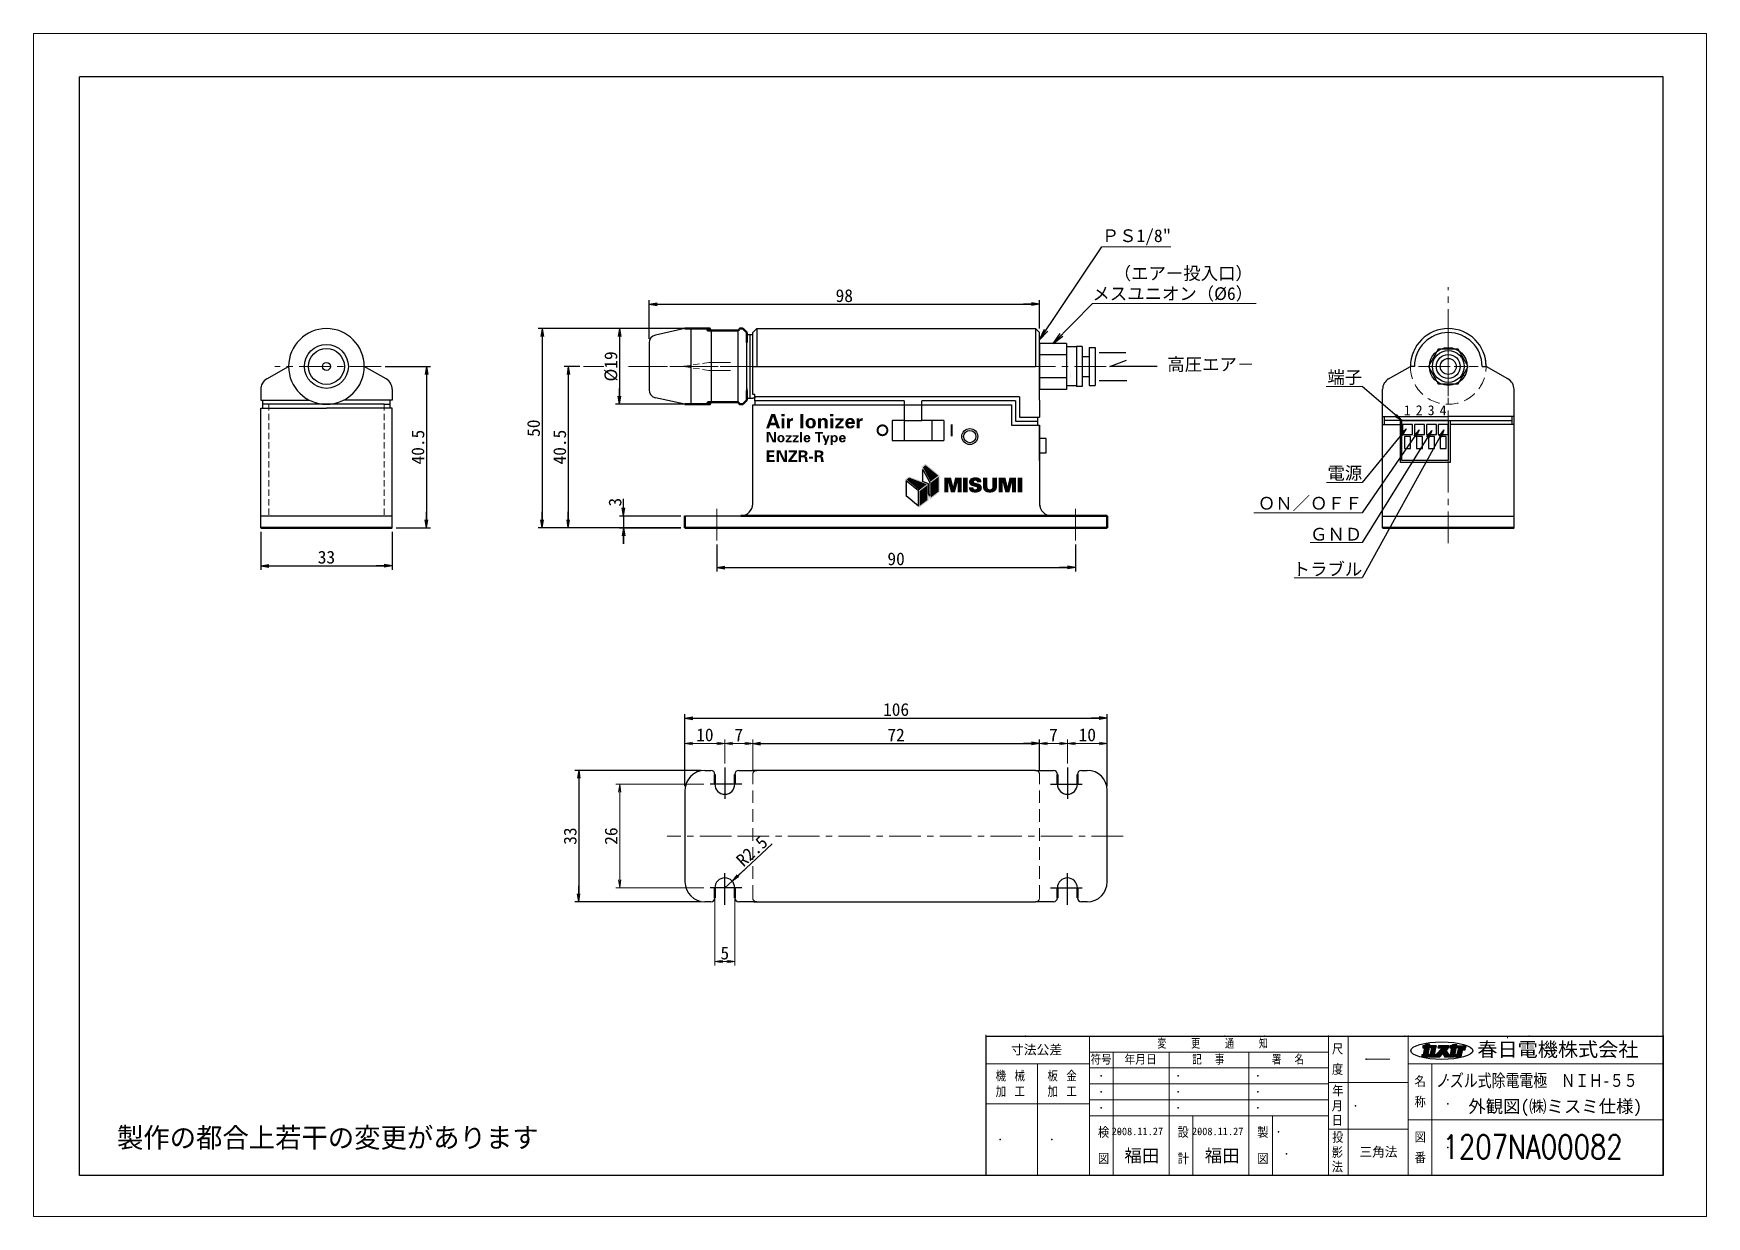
# Model space of a CAD drawing. Extents: x -210 to 210, y -148 to 148.
import ezdxf
from ezdxf.enums import TextEntityAlignment as Align

# ---------------------------------------------------------------- set-up
doc = ezdxf.new("R2010")
doc.units = 0
doc.header["$LTSCALE"] = 0.25
for name, pattern in [('CENTER', [50.8, 31.75, -6.35, 6.35, -6.35]), ('DASHED', [19.05, 12.7, -6.35]), ('HIDDEN', [9.525, 6.35, -3.175]), ('PHANTOM', [63.5, 31.75, -6.35, 6.35, -6.35, 6.35, -6.35])]:
    doc.linetypes.add(name, pattern=pattern)
doc.layers.get('0').update_dxf_attribs({"linetype": 'CONTINUOUS'})
doc.layers.get('DEFPOINTS').update_dxf_attribs({"linetype": 'CONTINUOUS'})
for name, color, linetype in [('3', 7, 'CONTINUOUS'), ('30', 7, 'CONTINUOUS'), ('48', 7, 'CONTINUOUS'), ('49', 7, 'CONTINUOUS'), ('印刷部分', 160, 'CONTINUOUS')]:
    doc.layers.add(name, color=color, linetype=linetype)
doc.layers.add('KCAD_DIMS', color=134, linetype='CONTINUOUS', lineweight=30)
doc.layers.add('KCAD_ZUWAKU', color=1, linetype='CONTINUOUS', plot=False)
doc.styles.add('KCADTEXT2', font='txt.shx', dxfattribs={"bigfont": 'extfont.shx'})
doc.styles.add('KCADTEXTSTANDARD', font='txt.shx', dxfattribs={"bigfont": 'bigfont.shx'})
doc.styles.get("Standard").update_dxf_attribs({"font": 'MS Mincho.ttf', "bigfont": 'bigfont.shx'})
doc.dimstyles.get("Standard").update_dxf_attribs({"dimtxt": 0.18, "dimasz": 0.18, "dimexe": 0.18, "dimexo": 0.0625, "dimgap": 0.09, "dimtad": 0, "dimtih": 1, "dimtoh": 1, "dimdec": 4, "dimzin": 0, "dimdsep": 46, "dimtxsty": 'STANDARD', "dimcen": 0.09, "dimadec": 0, "dimazin": 0, "dimtfac": 1, "dimtdec": 4, "dimtofl": 0, "dimtmove": 0, "dimatfit": 3, "dimfxl": 1, "dimtolj": 1, "dimtzin": 0, "dimarcsym": 0})

msp = doc.modelspace()

# ---------------------------------------------------------------- texts
at = {"color": 7, "linetype": 'Continuous', "lineweight": 30}
for s, p in [('（エアー投入口）', (61.1824, 88.2864)), ('高圧エア－', (74.6334, 65.44))]:
    msp.add_text(s, height=3.2, dxfattribs=at).set_placement(p, align=Align.MIDDLE_LEFT)
at = {"color": 3, "linetype": 'Continuous', "lineweight": 30}
for s, p in [('1', (134.0191, 53.9139)), ('2', (137.0191, 53.9139)), ('3', (140.0191, 53.9139)), ('4', (143.0191, 53.9139))]:
    msp.add_text(s, height=2.5, dxfattribs=at).set_placement(p, align=Align.MIDDLE_LEFT)
at = {"color": 4, "linetype": 'Continuous', "lineweight": 30}
for p in [(60.6536, -127.1166), (80.8119, -127.1166)]:
    msp.add_text('2008.11.27', height=1.9, dxfattribs=at).set_placement(p, align=Align.MIDDLE_LEFT)
at = {"color": 4, "linetype": 'Continuous', "lineweight": 50}
for p in [(63.8953, -133.2216), (84.0537, -133.2216)]:
    msp.add_text('福田', height=3.2, dxfattribs=at).set_placement(p, align=Align.MIDDLE_LEFT)
at = {"color": 134, "linetype": 'Continuous', "lineweight": 15, "char_height": 3.2, "attachment_point": 7}
for s, insert in [('\\W1;\\W1;ＰＳ1/8"', (58.1908, 95.3492)), ('\\W1;\\W1;メスユニオン（\\W1;%%C\\W1;6）', (55.8317, 81.1736))]:
    msp.add_mtext(s, dxfattribs=dict(at, insert=insert))
at = {"color": 4, "linetype": 'Continuous', "lineweight": 30, "char_height": 3.2, "attachment_point": 9}
for s, insert in [('\\W1;\\W1;端子', (123.5633, 60.2376)), ('\\W1;\\W1;電源', (123.5633, 36.1994)), ('\\W1;\\W1;ＯＮ／ＯＦＦ', (123.5633, 28.5886)), ('\\W1;\\W1;ＧＮＤ', (123.5633, 21.1344)), ('\\W1;\\W1;トラブル', (123.5633, 12.2366))]:
    msp.add_mtext(s, dxfattribs=dict(at, insert=insert))
at = {"layer": '3', "color": 7, "linetype": 'Continuous', "lineweight": 30, "style": 'KCADTEXTSTANDARD', "width": 0.8512}
msp.add_text('ＫＱＨ０４－０１', height=0.09, rotation=270, dxfattribs=at).set_placement((50.177, 63.1074))
at = {"layer": '30', "color": 4, "linetype": 'Continuous', "lineweight": 30, "width": 0.97}
msp.add_text('製作の都合上若干の変更があります', height=5, dxfattribs=at).set_placement((-189.0309, -131.199))
at = {"layer": '48', "color": 2, "linetype": 'Continuous', "lineweight": 30, "width": 0.8}
msp.add_text('ノズル式除電電極\u3000ＮＩＨ-５５', height=3.2, dxfattribs=at).set_placement((142.0748, -115.9464))
at = {"layer": '48', "color": 2, "linetype": 'Continuous', "lineweight": 30}
msp.add_text('  \u3000\u3000\u3000 外観図(㈱ミスミ仕様)', height=3.2, dxfattribs=at).set_placement((130.5712, -122.4464))
at = {"layer": '48', "color": 2, "linetype": 'Continuous', "lineweight": 30, "style": 'KCADTEXT2', "width": 0.8}
msp.add_text('1207NA00082', height=6, dxfattribs=at).set_placement((143.7112, -133.9964))
at = {"layer": '49', "color": 4, "linetype": 'Continuous', "lineweight": 30, "style": 'KCADTEXTSTANDARD'}
for s, height, width, p in [('変    更    通    知', 2.25, 0.715587, (72.1312, -106.3214)), ('尺', 2.7, 0.95, (115.9693, -107.8154)), ('春日電機株式会社', 4.05, 1.134722, (152.4669, -108.7214)), ('寸法公差', 2.7, 1.085375, (35.3662, -108.0464)), ('符号', 2.25, 1.0583, (55.4112, -110.3214)), ('年月日', 2.25, 1.0944, (63.8762, -110.3214)), ('記  事', 2.25, 0.8208, (80.8762, -110.3214)), ('署  名', 2.25, 0.8208, (100.8762, -110.3214)), ('機 械', 2.7, 0.881917, (31.5437, -114.5894)), ('板 金', 2.7, 0.881917, (44.5437, -114.5894)), ('度', 2.7, 0.95, (115.9693, -112.944)), ('名', 2.7, 0.95, (136.7212, -115.9821)), ('加 工', 2.7, 0.881917, (31.5437, -118.5033)), ('加 工', 2.7, 0.881917, (44.5437, -118.5033)), ('年', 2.7, 0.95, (116.0367, -118.3349)), ('月', 2.7, 0.95, (115.9018, -122.1139)), ('称', 2.7, 0.95, (136.7212, -121.1106)), ('検', 2.7, 0.95, (57.2212, -128.7398)), ('設', 2.7, 0.95, (77.2212, -128.7398)), ('製', 2.7, 0.95, (97.2212, -128.7398)), ('日', 2.7, 0.95, (115.9018, -125.7578)), ('投', 2.7, 0.95, (116.0367, -130.0016)), ('図', 2.7, 0.95, (136.7212, -129.9821)), ('図', 2.7, 0.95, (57.2212, -135.3529)), ('計', 2.7, 0.95, (77.2212, -135.3529)), ('図', 2.7, 0.95, (97.2212, -135.3529)), ('影', 2.7, 0.95, (115.9018, -133.7805)), ('三角法', 2.7, 1.070333, (122.8778, -133.713)), ('番', 2.7, 0.95, (136.7212, -135.1106)), ('法', 2.7, 0.95, (115.9018, -137.4245))]:
    msp.add_text(s, height=height, dxfattribs=dict(at, width=width)).set_placement(p)

# ---------------------------------------------------------------- blocks, each defined once
blk = doc.blocks.new('KCAD_OPEN')
at = {"color": 0, "linetype": 'Continuous', "lineweight": -2}
for q in [(-1, 0.158384), (-1, 0), (-1, -0.158384)]:
    blk.add_line((0, 0), q, dxfattribs=at)
blk = doc.blocks.new('AI9-BLK13')
at = {"layer": '印刷部分'}
h = blk.add_hatch(color=7, dxfattribs=at)
edge = h.paths.add_edge_path(flags=16)
edge.add_spline(control_points=[(-11.39, 0.28), (-11.39, 0.28), (-11.13, 1.05), (-11.13, 1.05), (-11.13, 1.05), (-9.7, 1.05), (-9.7, 1.05), (-9.7, 1.05), (-9.43, 0.28), (-9.43, 0.28), (-9.43, 0.28), (-8.65, 0.28), (-8.65, 0.28), (-8.65, 0.28), (-9.91, 3.89), (-9.91, 3.89), (-9.91, 3.89), (-10.83, 3.89), (-10.83, 3.89), (-10.83, 3.89), (-12.13, 0.28), (-12.13, 0.28), (-12.13, 0.28), (-11.39, 0.28), (-11.39, 0.28)], knot_values=[0, 0, 0, 0, 1, 1, 1, 2, 2, 2, 3, 3, 3, 4, 4, 4, 5, 5, 5, 6, 6, 6, 7, 7, 7, 8, 8, 8, 8], degree=3, periodic=0)
edge = h.paths.add_edge_path()
edge.add_spline(control_points=[(-10.92, 1.65), (-10.92, 1.65), (-10.4, 3.19), (-10.4, 3.19), (-10.4, 3.19), (-10.39, 3.19), (-10.39, 3.19), (-10.39, 3.19), (-9.89, 1.65), (-9.89, 1.65), (-9.89, 1.65), (-10.92, 1.65), (-10.92, 1.65)], knot_values=[0, 0, 0, 0, 1, 1, 1, 2, 2, 2, 3, 3, 3, 4, 4, 4, 4], degree=3, periodic=0)
h = blk.add_hatch(color=7, dxfattribs=at)
edge = h.paths.add_edge_path()
edge.add_spline(control_points=[(-7.49, 3.89), (-7.49, 3.89), (-7.49, 3.25), (-7.49, 3.25), (-7.49, 3.25), (-8.29, 3.25), (-8.29, 3.25), (-8.29, 3.25), (-8.29, 3.89), (-8.29, 3.89), (-8.29, 3.89), (-7.49, 3.89), (-7.49, 3.89)], knot_values=[0, 0, 0, 0, 1, 1, 1, 2, 2, 2, 3, 3, 3, 4, 4, 4, 4], degree=3, periodic=0)
edge = h.paths.add_edge_path()
edge.add_spline(control_points=[(-7.52, 2.79), (-7.52, 2.79), (-7.52, 0.28), (-7.52, 0.28), (-7.52, 0.28), (-8.27, 0.28), (-8.27, 0.28), (-8.27, 0.28), (-8.27, 2.79), (-8.27, 2.79), (-8.27, 2.79), (-7.52, 2.79), (-7.52, 2.79)], knot_values=[0, 0, 0, 0, 1, 1, 1, 2, 2, 2, 3, 3, 3, 4, 4, 4, 4], degree=3, periodic=0)
h = blk.add_hatch(color=7, dxfattribs=at)
edge = h.paths.add_edge_path()
edge.add_spline(control_points=[(-6.25, 2.79), (-6.25, 2.79), (-6.24, 2.34), (-6.24, 2.34), (-6.24, 2.34), (-6.23, 2.34), (-6.23, 2.34), (-6.06, 2.73), (-5.74, 2.83), (-5.37, 2.82), (-5.37, 2.82), (-5.37, 2.16), (-5.37, 2.16), (-5.37, 2.16), (-5.69, 2.16), (-5.69, 2.16), (-5.82, 2.15), (-5.98, 2.08), (-6.06, 1.97), (-6.14, 1.83), (-6.16, 1.69), (-6.16, 1.53), (-6.16, 1.53), (-6.16, 0.28), (-6.16, 0.28), (-6.16, 0.28), (-6.91, 0.28), (-6.91, 0.28), (-6.91, 0.28), (-6.91, 2.29), (-6.91, 2.29), (-6.91, 2.4), (-6.93, 2.61), (-6.94, 2.79), (-6.94, 2.79), (-6.25, 2.79), (-6.25, 2.79)], knot_values=[0, 0, 0, 0, 1, 1, 1, 2, 2, 2, 3, 3, 3, 4, 4, 4, 5, 5, 5, 6, 6, 6, 7, 7, 7, 8, 8, 8, 9, 9, 9, 10, 10, 10, 11, 11, 11, 12, 12, 12, 12], degree=3, periodic=0)
h = blk.add_hatch(color=7, dxfattribs=at)
edge = h.paths.add_edge_path()
edge.add_spline(control_points=[(-2.78, 0.28), (-2.78, 0.28), (-3.56, 0.28), (-3.56, 0.28), (-3.56, 0.28), (-3.56, 3.89), (-3.56, 3.89), (-3.56, 3.89), (-2.78, 3.89), (-2.78, 3.89), (-2.78, 3.89), (-2.78, 0.28), (-2.78, 0.28)], knot_values=[0, 0, 0, 0, 1, 1, 1, 2, 2, 2, 3, 3, 3, 4, 4, 4, 4], degree=3, periodic=0)
h = blk.add_hatch(color=7, dxfattribs=at)
edge = h.paths.add_edge_path(flags=16)
edge.add_spline(control_points=[(0.37, 1.54), (0.37, 2.33), (-0.13, 2.87), (-0.95, 2.87), (-1.77, 2.87), (-2.25, 2.33), (-2.25, 1.54), (-2.25, 0.75), (-1.77, 0.21), (-0.95, 0.21), (-0.13, 0.21), (0.37, 0.75), (0.37, 1.54)], knot_values=[0, 0, 0, 0, 1, 1, 1, 2, 2, 2, 3, 3, 3, 4, 4, 4, 4], degree=3, periodic=0)
edge = h.paths.add_edge_path()
edge.add_spline(control_points=[(-1.48, 1.54), (-1.48, 1.94), (-1.41, 2.37), (-0.95, 2.37), (-0.49, 2.37), (-0.41, 1.94), (-0.41, 1.54), (-0.41, 1.14), (-0.49, 0.71), (-0.95, 0.71), (-1.41, 0.71), (-1.48, 1.14), (-1.48, 1.54)], knot_values=[0, 0, 0, 0, 1, 1, 1, 2, 2, 2, 3, 3, 3, 4, 4, 4, 4], degree=3, periodic=0)
h = blk.add_hatch(color=7, dxfattribs=at)
edge = h.paths.add_edge_path()
edge.add_spline(control_points=[(1.65, 2.5), (1.65, 2.5), (1.66, 2.49), (1.66, 2.49), (1.82, 2.72), (2.05, 2.87), (2.43, 2.87), (2.68, 2.87), (3.17, 2.68), (3.26, 2.32), (3.3, 2.16), (3.31, 2), (3.31, 1.92), (3.31, 1.92), (3.31, 0.28), (3.31, 0.28), (3.31, 0.28), (2.56, 0.28), (2.56, 0.28), (2.56, 0.28), (2.56, 1.79), (2.56, 1.79), (2.55, 2.06), (2.48, 2.37), (2.11, 2.37), (1.87, 2.37), (1.67, 2.16), (1.66, 1.79), (1.66, 1.79), (1.66, 0.28), (1.66, 0.28), (1.66, 0.28), (0.91, 0.28), (0.91, 0.28), (0.91, 0.28), (0.91, 2.79), (0.91, 2.79), (0.91, 2.79), (1.65, 2.79), (1.65, 2.79), (1.65, 2.79), (1.65, 2.5), (1.65, 2.5)], knot_values=[0, 0, 0, 0, 1, 1, 1, 2, 2, 2, 3, 3, 3, 4, 4, 4, 5, 5, 5, 6, 6, 6, 7, 7, 7, 8, 8, 8, 9, 9, 9, 10, 10, 10, 11, 11, 11, 12, 12, 12, 13, 13, 13, 14, 14, 14, 14], degree=3, periodic=0)
h = blk.add_hatch(color=7, dxfattribs=at)
edge = h.paths.add_edge_path()
edge.add_spline(control_points=[(4.73, 3.89), (4.73, 3.89), (4.73, 3.25), (4.73, 3.25), (4.73, 3.25), (3.93, 3.25), (3.93, 3.25), (3.93, 3.25), (3.93, 3.89), (3.93, 3.89), (3.93, 3.89), (4.73, 3.89), (4.73, 3.89)], knot_values=[0, 0, 0, 0, 1, 1, 1, 2, 2, 2, 3, 3, 3, 4, 4, 4, 4], degree=3, periodic=0)
edge = h.paths.add_edge_path()
edge.add_spline(control_points=[(4.7, 2.79), (4.7, 2.79), (4.7, 0.28), (4.7, 0.28), (4.7, 0.28), (3.95, 0.28), (3.95, 0.28), (3.95, 0.28), (3.95, 2.79), (3.95, 2.79), (3.95, 2.79), (4.7, 2.79), (4.7, 2.79)], knot_values=[0, 0, 0, 0, 1, 1, 1, 2, 2, 2, 3, 3, 3, 4, 4, 4, 4], degree=3, periodic=0)
h = blk.add_hatch(color=7, dxfattribs=at)
edge = h.paths.add_edge_path()
edge.add_spline(control_points=[(5.2, 0.28), (5.2, 0.28), (5.2, 0.78), (5.2, 0.78), (5.2, 0.78), (6.58, 2.29), (6.58, 2.29), (6.58, 2.29), (5.23, 2.29), (5.23, 2.29), (5.23, 2.29), (5.23, 2.79), (5.23, 2.79), (5.23, 2.79), (7.3, 2.79), (7.3, 2.79), (7.3, 2.79), (7.3, 2.29), (7.3, 2.29), (7.3, 2.29), (5.92, 0.78), (5.92, 0.78), (5.92, 0.78), (7.35, 0.78), (7.35, 0.78), (7.35, 0.78), (7.35, 0.28), (7.35, 0.28), (7.35, 0.28), (5.2, 0.28), (5.2, 0.28)], knot_values=[0, 0, 0, 0, 1, 1, 1, 2, 2, 2, 3, 3, 3, 4, 4, 4, 5, 5, 5, 6, 6, 6, 7, 7, 7, 8, 8, 8, 9, 9, 9, 10, 10, 10, 10], degree=3, periodic=0)
h = blk.add_hatch(color=7, dxfattribs=at)
edge = h.paths.add_edge_path(flags=16)
edge.add_spline(control_points=[(10.15, 1.34), (10.15, 1.5), (10.15, 1.66), (10.13, 1.82), (10.11, 1.98), (10.08, 2.13), (10.01, 2.27), (9.8, 2.71), (9.41, 2.87), (8.94, 2.87), (8.17, 2.87), (7.73, 2.29), (7.73, 1.53), (7.73, 0.69), (8.08, 0.21), (8.94, 0.21), (9.52, 0.21), (10.01, 0.41), (10.07, 1.03), (10.07, 1.03), (9.4, 1.03), (9.4, 1.03), (9.33, 0.8), (9.2, 0.71), (8.94, 0.71), (8.55, 0.71), (8.51, 1.01), (8.51, 1.34), (8.51, 1.34), (10.15, 1.34), (10.15, 1.34)], knot_values=[0, 0, 0, 0, 1, 1, 1, 2, 2, 2, 3, 3, 3, 4, 4, 4, 5, 5, 5, 6, 6, 6, 7, 7, 7, 8, 8, 8, 9, 9, 9, 10, 10, 10, 10], degree=3, periodic=0)
edge = h.paths.add_edge_path()
edge.add_spline(control_points=[(8.51, 1.84), (8.52, 2.11), (8.59, 2.37), (8.94, 2.37), (9.3, 2.37), (9.38, 2.11), (9.38, 1.84), (9.38, 1.84), (8.51, 1.84), (8.51, 1.84)], knot_values=[0, 0, 0, 0, 1, 1, 1, 2, 2, 2, 3, 3, 3, 3], degree=3, periodic=0)
h = blk.add_hatch(color=7, dxfattribs=at)
edge = h.paths.add_edge_path()
edge.add_spline(control_points=[(11.25, 2.79), (11.25, 2.79), (11.27, 2.34), (11.27, 2.34), (11.27, 2.34), (11.28, 2.34), (11.28, 2.34), (11.44, 2.73), (11.76, 2.83), (12.13, 2.82), (12.13, 2.82), (12.13, 2.16), (12.13, 2.16), (12.13, 2.16), (11.81, 2.16), (11.81, 2.16), (11.68, 2.15), (11.52, 2.08), (11.44, 1.97), (11.36, 1.83), (11.35, 1.69), (11.34, 1.53), (11.34, 1.53), (11.34, 0.28), (11.34, 0.28), (11.34, 0.28), (10.6, 0.28), (10.6, 0.28), (10.6, 0.28), (10.59, 2.29), (10.59, 2.29), (10.59, 2.4), (10.58, 2.61), (10.57, 2.79), (10.57, 2.79), (11.25, 2.79), (11.25, 2.79)], knot_values=[0, 0, 0, 0, 1, 1, 1, 2, 2, 2, 3, 3, 3, 4, 4, 4, 5, 5, 5, 6, 6, 6, 7, 7, 7, 8, 8, 8, 9, 9, 9, 10, 10, 10, 11, 11, 11, 12, 12, 12, 12], degree=3, periodic=0)
h = blk.add_hatch(color=7, dxfattribs=at)
edge = h.paths.add_edge_path()
edge.add_spline(control_points=[(-10.46, -3.22), (-10.46, -3.22), (-11.45, -1.12), (-11.45, -1.12), (-11.45, -1.12), (-11.46, -1.13), (-11.46, -1.13), (-11.46, -1.13), (-11.46, -3.22), (-11.46, -3.22), (-11.46, -3.22), (-11.97, -3.22), (-11.97, -3.22), (-11.97, -3.22), (-11.97, -0.69), (-11.97, -0.69), (-11.97, -0.69), (-11.16, -0.69), (-11.16, -0.69), (-11.16, -0.69), (-10.2, -2.68), (-10.2, -2.68), (-10.2, -2.68), (-10.19, -2.67), (-10.19, -2.67), (-10.19, -2.67), (-10.19, -0.69), (-10.19, -0.69), (-10.19, -0.69), (-9.69, -0.69), (-9.69, -0.69), (-9.69, -0.69), (-9.69, -3.22), (-9.69, -3.22), (-9.69, -3.22), (-10.46, -3.22), (-10.46, -3.22)], knot_values=[0, 0, 0, 0, 1, 1, 1, 2, 2, 2, 3, 3, 3, 4, 4, 4, 5, 5, 5, 6, 6, 6, 7, 7, 7, 8, 8, 8, 9, 9, 9, 10, 10, 10, 11, 11, 11, 12, 12, 12, 12], degree=3, periodic=0)
h = blk.add_hatch(color=7, dxfattribs=at)
edge = h.paths.add_edge_path(flags=16)
edge.add_spline(control_points=[(-7.49, -2.34), (-7.49, -1.79), (-7.83, -1.41), (-8.41, -1.41), (-8.98, -1.41), (-9.32, -1.79), (-9.32, -2.34), (-9.32, -2.89), (-8.98, -3.27), (-8.41, -3.27), (-7.83, -3.27), (-7.49, -2.89), (-7.49, -2.34)], knot_values=[0, 0, 0, 0, 1, 1, 1, 2, 2, 2, 3, 3, 3, 4, 4, 4, 4], degree=3, periodic=0)
edge = h.paths.add_edge_path()
edge.add_spline(control_points=[(-8.78, -2.34), (-8.78, -2.06), (-8.73, -1.76), (-8.41, -1.76), (-8.08, -1.76), (-8.03, -2.06), (-8.03, -2.34), (-8.03, -2.62), (-8.08, -2.92), (-8.41, -2.92), (-8.73, -2.92), (-8.78, -2.62), (-8.78, -2.34)], knot_values=[0, 0, 0, 0, 1, 1, 1, 2, 2, 2, 3, 3, 3, 4, 4, 4, 4], degree=3, periodic=0)
h = blk.add_hatch(color=7, dxfattribs=at)
edge = h.paths.add_edge_path()
edge.add_spline(control_points=[(-7.22, -3.22), (-7.22, -3.22), (-7.22, -2.87), (-7.22, -2.87), (-7.22, -2.87), (-6.25, -1.81), (-6.25, -1.81), (-6.25, -1.81), (-7.19, -1.81), (-7.19, -1.81), (-7.19, -1.81), (-7.19, -1.46), (-7.19, -1.46), (-7.19, -1.46), (-5.74, -1.46), (-5.74, -1.46), (-5.74, -1.46), (-5.74, -1.81), (-5.74, -1.81), (-5.74, -1.81), (-6.71, -2.87), (-6.71, -2.87), (-6.71, -2.87), (-5.71, -2.87), (-5.71, -2.87), (-5.71, -2.87), (-5.71, -3.22), (-5.71, -3.22), (-5.71, -3.22), (-7.22, -3.22), (-7.22, -3.22)], knot_values=[0, 0, 0, 0, 1, 1, 1, 2, 2, 2, 3, 3, 3, 4, 4, 4, 5, 5, 5, 6, 6, 6, 7, 7, 7, 8, 8, 8, 9, 9, 9, 10, 10, 10, 10], degree=3, periodic=0)
h = blk.add_hatch(color=7, dxfattribs=at)
edge = h.paths.add_edge_path()
edge.add_spline(control_points=[(-5.47, -3.22), (-5.47, -3.22), (-5.47, -2.87), (-5.47, -2.87), (-5.47, -2.87), (-4.5, -1.81), (-4.5, -1.81), (-4.5, -1.81), (-5.44, -1.81), (-5.44, -1.81), (-5.44, -1.81), (-5.44, -1.46), (-5.44, -1.46), (-5.44, -1.46), (-3.99, -1.46), (-3.99, -1.46), (-3.99, -1.46), (-3.99, -1.81), (-3.99, -1.81), (-3.99, -1.81), (-4.96, -2.87), (-4.96, -2.87), (-4.96, -2.87), (-3.96, -2.87), (-3.96, -2.87), (-3.96, -2.87), (-3.96, -3.22), (-3.96, -3.22), (-3.96, -3.22), (-5.47, -3.22), (-5.47, -3.22)], knot_values=[0, 0, 0, 0, 1, 1, 1, 2, 2, 2, 3, 3, 3, 4, 4, 4, 5, 5, 5, 6, 6, 6, 7, 7, 7, 8, 8, 8, 9, 9, 9, 10, 10, 10, 10], degree=3, periodic=0)
h = blk.add_hatch(color=7, dxfattribs=at)
edge = h.paths.add_edge_path()
edge.add_spline(control_points=[(-3.09, -0.69), (-3.09, -0.69), (-3.09, -3.22), (-3.09, -3.22), (-3.09, -3.22), (-3.61, -3.22), (-3.61, -3.22), (-3.61, -3.22), (-3.61, -0.69), (-3.61, -0.69), (-3.61, -0.69), (-3.09, -0.69), (-3.09, -0.69)], knot_values=[0, 0, 0, 0, 1, 1, 1, 2, 2, 2, 3, 3, 3, 4, 4, 4, 4], degree=3, periodic=0)
h = blk.add_hatch(color=7, dxfattribs=at)
edge = h.paths.add_edge_path(flags=16)
edge.add_spline(control_points=[(-1.02, -2.48), (-1.02, -2.37), (-1.02, -2.25), (-1.04, -2.14), (-1.05, -2.03), (-1.08, -1.93), (-1.13, -1.83), (-1.27, -1.52), (-1.55, -1.41), (-1.87, -1.41), (-2.41, -1.41), (-2.72, -1.82), (-2.72, -2.34), (-2.72, -2.93), (-2.48, -3.27), (-1.87, -3.27), (-1.47, -3.27), (-1.13, -3.13), (-1.08, -2.69), (-1.08, -2.69), (-1.55, -2.69), (-1.55, -2.69), (-1.6, -2.85), (-1.69, -2.92), (-1.87, -2.92), (-2.14, -2.92), (-2.18, -2.71), (-2.18, -2.48), (-2.18, -2.48), (-1.02, -2.48), (-1.02, -2.48)], knot_values=[0, 0, 0, 0, 1, 1, 1, 2, 2, 2, 3, 3, 3, 4, 4, 4, 5, 5, 5, 6, 6, 6, 7, 7, 7, 8, 8, 8, 9, 9, 9, 10, 10, 10, 10], degree=3, periodic=0)
edge = h.paths.add_edge_path(flags=16)
edge.add_spline(control_points=[(-2.18, -2.13), (-2.17, -1.94), (-2.12, -1.76), (-1.87, -1.76), (-1.62, -1.76), (-1.57, -1.94), (-1.57, -2.13), (-1.57, -2.13), (-2.18, -2.13), (-2.18, -2.13)], knot_values=[0, 0, 0, 0, 1, 1, 1, 2, 2, 2, 3, 3, 3, 3], degree=3, periodic=0)
h = blk.add_hatch(color=7, dxfattribs=at)
edge = h.paths.add_edge_path()
edge.add_spline(control_points=[(0.1, -0.69), (0.1, -0.69), (2.15, -0.69), (2.15, -0.69), (2.15, -0.69), (2.15, -1.11), (2.15, -1.11), (2.15, -1.11), (1.39, -1.11), (1.39, -1.11), (1.39, -1.11), (1.39, -3.22), (1.39, -3.22), (1.39, -3.22), (0.85, -3.22), (0.85, -3.22), (0.85, -3.22), (0.85, -1.11), (0.85, -1.11), (0.85, -1.11), (0.1, -1.11), (0.1, -1.11), (0.1, -1.11), (0.1, -0.69), (0.1, -0.69)], knot_values=[0, 0, 0, 0, 1, 1, 1, 2, 2, 2, 3, 3, 3, 4, 4, 4, 5, 5, 5, 6, 6, 6, 7, 7, 7, 8, 8, 8, 8], degree=3, periodic=0)
h = blk.add_hatch(color=7, dxfattribs=at)
edge = h.paths.add_edge_path()
edge.add_spline(control_points=[(3.33, -1.46), (3.33, -1.46), (3.84, -1.46), (3.84, -1.46), (3.84, -1.46), (2.96, -3.89), (2.96, -3.89), (2.96, -3.89), (2.44, -3.89), (2.44, -3.89), (2.44, -3.89), (2.66, -3.22), (2.66, -3.22), (2.66, -3.22), (1.98, -1.46), (1.98, -1.46), (1.98, -1.46), (2.54, -1.46), (2.54, -1.46), (2.54, -1.46), (2.93, -2.68), (2.93, -2.68), (2.93, -2.68), (2.93, -2.68), (2.93, -2.68), (2.93, -2.68), (3.33, -1.46), (3.33, -1.46)], knot_values=[0, 0, 0, 0, 1, 1, 1, 2, 2, 2, 3, 3, 3, 4, 4, 4, 5, 5, 5, 6, 6, 6, 7, 7, 7, 8, 8, 8, 9, 9, 9, 9], degree=3, periodic=0)
h = blk.add_hatch(color=7, dxfattribs=at)
edge = h.paths.add_edge_path(flags=16)
edge.add_spline(control_points=[(4.57, -1.46), (4.57, -1.46), (4.04, -1.46), (4.04, -1.46), (4.04, -1.58), (4.05, -1.7), (4.05, -1.81), (4.05, -1.81), (4.05, -3.89), (4.05, -3.89), (4.05, -3.89), (4.58, -3.89), (4.58, -3.89), (4.58, -3.89), (4.58, -2.97), (4.58, -2.97), (4.58, -2.97), (4.59, -2.97), (4.59, -2.97), (4.7, -3.18), (4.89, -3.27), (5.12, -3.27), (5.64, -3.27), (5.88, -2.79), (5.88, -2.34), (5.88, -1.87), (5.6, -1.41), (5.06, -1.41), (4.87, -1.41), (4.68, -1.52), (4.59, -1.67), (4.59, -1.67), (4.58, -1.67), (4.58, -1.67), (4.58, -1.67), (4.57, -1.46), (4.57, -1.46)], knot_values=[0, 0, 0, 0, 1, 1, 1, 2, 2, 2, 3, 3, 3, 4, 4, 4, 5, 5, 5, 6, 6, 6, 7, 7, 7, 8, 8, 8, 9, 9, 9, 10, 10, 10, 11, 11, 11, 12, 12, 12, 12], degree=3, periodic=0)
edge = h.paths.add_edge_path()
edge.add_spline(control_points=[(4.58, -2.34), (4.58, -2.1), (4.67, -1.76), (4.96, -1.76), (5.29, -1.76), (5.34, -2.07), (5.34, -2.34), (5.34, -2.61), (5.29, -2.92), (4.96, -2.92), (4.67, -2.92), (4.58, -2.58), (4.58, -2.34)], knot_values=[0, 0, 0, 0, 1, 1, 1, 2, 2, 2, 3, 3, 3, 4, 4, 4, 4], degree=3, periodic=0)
h = blk.add_hatch(color=7, dxfattribs=at)
edge = h.paths.add_edge_path(flags=16)
edge.add_spline(control_points=[(7.86, -2.48), (7.86, -2.37), (7.86, -2.25), (7.84, -2.14), (7.83, -2.03), (7.81, -1.93), (7.76, -1.83), (7.61, -1.52), (7.34, -1.41), (7.01, -1.41), (6.47, -1.41), (6.16, -1.82), (6.16, -2.34), (6.16, -2.93), (6.41, -3.27), (7.01, -3.27), (7.42, -3.27), (7.76, -3.13), (7.8, -2.69), (7.8, -2.69), (7.33, -2.69), (7.33, -2.69), (7.28, -2.85), (7.19, -2.92), (7.01, -2.92), (6.74, -2.92), (6.71, -2.71), (6.71, -2.48), (6.71, -2.48), (7.86, -2.48), (7.86, -2.48)], knot_values=[0, 0, 0, 0, 1, 1, 1, 2, 2, 2, 3, 3, 3, 4, 4, 4, 5, 5, 5, 6, 6, 6, 7, 7, 7, 8, 8, 8, 9, 9, 9, 10, 10, 10, 10], degree=3, periodic=0)
edge = h.paths.add_edge_path()
edge.add_spline(control_points=[(6.71, -2.13), (6.71, -1.94), (6.77, -1.76), (7.01, -1.76), (7.26, -1.76), (7.32, -1.94), (7.32, -2.13), (7.32, -2.13), (6.71, -2.13), (6.71, -2.13)], knot_values=[0, 0, 0, 0, 1, 1, 1, 2, 2, 2, 3, 3, 3, 3], degree=3, periodic=0)
blk = doc.blocks.new('AI9-BLK12')
at = {"layer": '印刷部分'}
h = blk.add_hatch(color=7, dxfattribs=at)
edge = h.paths.add_edge_path()
edge.add_spline(control_points=[(-7.17, 1.44), (-7.17, 1.44), (-5.23, 1.44), (-5.23, 1.44), (-5.23, 1.44), (-5.23, 0.96), (-5.23, 0.96), (-5.23, 0.96), (-6.55, 0.96), (-6.55, 0.96), (-6.55, 0.96), (-6.55, 0.29), (-6.55, 0.29), (-6.55, 0.29), (-5.32, 0.29), (-5.32, 0.29), (-5.32, 0.29), (-5.32, -0.19), (-5.32, -0.19), (-5.32, -0.19), (-6.55, -0.19), (-6.55, -0.19), (-6.55, -0.19), (-6.55, -0.96), (-6.55, -0.96), (-6.55, -0.96), (-5.19, -0.96), (-5.19, -0.96), (-5.19, -0.96), (-5.19, -1.44), (-5.19, -1.44), (-5.19, -1.44), (-7.17, -1.44), (-7.17, -1.44), (-7.17, -1.44), (-7.17, 1.44), (-7.17, 1.44)], knot_values=[0, 0, 0, 0, 1, 1, 1, 2, 2, 2, 3, 3, 3, 4, 4, 4, 5, 5, 5, 6, 6, 6, 7, 7, 7, 8, 8, 8, 9, 9, 9, 10, 10, 10, 11, 11, 11, 12, 12, 12, 12], degree=3, periodic=0)
h = blk.add_hatch(color=7, dxfattribs=at)
edge = h.paths.add_edge_path()
edge.add_spline(control_points=[(-2.96, -1.44), (-2.96, -1.44), (-4.1, 0.96), (-4.1, 0.96), (-4.1, 0.96), (-4.11, 0.95), (-4.11, 0.95), (-4.11, 0.95), (-4.11, -1.44), (-4.11, -1.44), (-4.11, -1.44), (-4.69, -1.44), (-4.69, -1.44), (-4.69, -1.44), (-4.69, 1.44), (-4.69, 1.44), (-4.69, 1.44), (-3.77, 1.44), (-3.77, 1.44), (-3.77, 1.44), (-2.67, -0.83), (-2.67, -0.83), (-2.67, -0.83), (-2.66, -0.82), (-2.66, -0.82), (-2.66, -0.82), (-2.66, 1.44), (-2.66, 1.44), (-2.66, 1.44), (-2.08, 1.44), (-2.08, 1.44), (-2.08, 1.44), (-2.08, -1.44), (-2.08, -1.44), (-2.08, -1.44), (-2.96, -1.44), (-2.96, -1.44)], knot_values=[0, 0, 0, 0, 1, 1, 1, 2, 2, 2, 3, 3, 3, 4, 4, 4, 5, 5, 5, 6, 6, 6, 7, 7, 7, 8, 8, 8, 9, 9, 9, 10, 10, 10, 11, 11, 11, 12, 12, 12, 12], degree=3, periodic=0)
h = blk.add_hatch(color=7, dxfattribs=at)
edge = h.paths.add_edge_path()
edge.add_spline(control_points=[(-1.73, -0.96), (-1.73, -0.96), (-0.3, 0.96), (-0.3, 0.96), (-0.3, 0.96), (-1.64, 0.96), (-1.64, 0.96), (-1.64, 0.96), (-1.64, 1.44), (-1.64, 1.44), (-1.64, 1.44), (0.46, 1.44), (0.46, 1.44), (0.46, 1.44), (0.46, 0.96), (0.46, 0.96), (0.46, 0.96), (-0.97, -0.96), (-0.97, -0.96), (-0.97, -0.96), (0.49, -0.96), (0.49, -0.96), (0.49, -0.96), (0.49, -1.44), (0.49, -1.44), (0.49, -1.44), (-1.73, -1.44), (-1.73, -1.44), (-1.73, -1.44), (-1.73, -0.96), (-1.73, -0.96)], knot_values=[0, 0, 0, 0, 1, 1, 1, 2, 2, 2, 3, 3, 3, 4, 4, 4, 5, 5, 5, 6, 6, 6, 7, 7, 7, 8, 8, 8, 9, 9, 9, 10, 10, 10, 10], degree=3, periodic=0)
h = blk.add_hatch(color=7, dxfattribs=at)
edge = h.paths.add_edge_path(flags=16)
edge.add_spline(control_points=[(1.46, -0.28), (1.46, -0.28), (2.12, -0.28), (2.12, -0.28), (2.32, -0.29), (2.36, -0.51), (2.38, -0.67), (2.4, -0.93), (2.43, -1.19), (2.48, -1.44), (2.48, -1.44), (3.17, -1.44), (3.17, -1.44), (3.05, -1.28), (3.03, -0.94), (3, -0.76), (2.95, -0.36), (2.95, -0.07), (2.47, -0.02), (2.47, -0.02), (2.47, -0.01), (2.47, -0.01), (2.83, 0.07), (3.07, 0.32), (3.07, 0.69), (3.07, 1.28), (2.56, 1.44), (2.07, 1.44), (2.07, 1.44), (0.84, 1.44), (0.84, 1.44), (0.84, 1.44), (0.84, -1.44), (0.84, -1.44), (0.84, -1.44), (1.46, -1.44), (1.46, -1.44), (1.46, -1.44), (1.46, -0.28), (1.46, -0.28)], knot_values=[0, 0, 0, 0, 1, 1, 1, 2, 2, 2, 3, 3, 3, 4, 4, 4, 5, 5, 5, 6, 6, 6, 7, 7, 7, 8, 8, 8, 9, 9, 9, 10, 10, 10, 11, 11, 11, 12, 12, 12, 13, 13, 13, 13], degree=3, periodic=0)
edge = h.paths.add_edge_path()
edge.add_spline(control_points=[(1.46, 0.96), (1.46, 0.96), (1.98, 0.96), (1.98, 0.96), (2.25, 0.96), (2.41, 0.85), (2.41, 0.6), (2.41, 0.34), (2.25, 0.2), (1.98, 0.2), (1.98, 0.2), (1.46, 0.2), (1.46, 0.2), (1.46, 0.2), (1.46, 0.96), (1.46, 0.96)], knot_values=[0, 0, 0, 0, 1, 1, 1, 2, 2, 2, 3, 3, 3, 4, 4, 4, 5, 5, 5, 5], degree=3, periodic=0)
h = blk.add_hatch(color=7, dxfattribs=at)
edge = h.paths.add_edge_path(flags=16)
edge.add_spline(control_points=[(5.46, -0.28), (5.46, -0.28), (6.12, -0.28), (6.12, -0.28), (6.32, -0.29), (6.36, -0.51), (6.38, -0.67), (6.4, -0.93), (6.43, -1.19), (6.48, -1.44), (6.48, -1.44), (7.17, -1.44), (7.17, -1.44), (7.05, -1.28), (7.03, -0.94), (7, -0.76), (6.95, -0.36), (6.95, -0.07), (6.47, -0.02), (6.47, -0.02), (6.47, -0.01), (6.47, -0.01), (6.83, 0.07), (7.07, 0.32), (7.07, 0.69), (7.07, 1.28), (6.56, 1.44), (6.07, 1.44), (6.07, 1.44), (4.84, 1.44), (4.84, 1.44), (4.84, 1.44), (4.84, -1.44), (4.84, -1.44), (4.84, -1.44), (5.46, -1.44), (5.46, -1.44), (5.46, -1.44), (5.46, -0.28), (5.46, -0.28)], knot_values=[0, 0, 0, 0, 1, 1, 1, 2, 2, 2, 3, 3, 3, 4, 4, 4, 5, 5, 5, 6, 6, 6, 7, 7, 7, 8, 8, 8, 9, 9, 9, 10, 10, 10, 11, 11, 11, 12, 12, 12, 13, 13, 13, 13], degree=3, periodic=0)
edge = h.paths.add_edge_path()
edge.add_spline(control_points=[(5.46, 0.96), (5.46, 0.96), (5.98, 0.96), (5.98, 0.96), (6.25, 0.96), (6.41, 0.85), (6.41, 0.6), (6.41, 0.34), (6.25, 0.2), (5.98, 0.2), (5.98, 0.2), (5.46, 0.2), (5.46, 0.2), (5.46, 0.2), (5.46, 0.96), (5.46, 0.96)], knot_values=[0, 0, 0, 0, 1, 1, 1, 2, 2, 2, 3, 3, 3, 4, 4, 4, 5, 5, 5, 5], degree=3, periodic=0)
h = blk.add_hatch(color=7, dxfattribs=at)
edge = h.paths.add_edge_path()
edge.add_spline(control_points=[(3.44, -0.61), (3.44, -0.61), (3.44, -0.16), (3.44, -0.16), (3.44, -0.16), (4.43, -0.16), (4.43, -0.16), (4.43, -0.16), (4.43, -0.61), (4.43, -0.61), (4.43, -0.61), (3.44, -0.61), (3.44, -0.61)], knot_values=[0, 0, 0, 0, 1, 1, 1, 2, 2, 2, 3, 3, 3, 4, 4, 4, 4], degree=3, periodic=0)
blk = doc.blocks.new('AI9-BLK11')
at = {"layer": '印刷部分'}
for points in [[(-7.06, 1.85), (-7.57, -0.32), (-8.09, 1.85), (-9.79, 1.85), (-9.79, -1.85), (-8.77, -1.85), (-8.77, 0.67), (-8.12, -1.85), (-7.12, -1.85), (-6.41, 0.68), (-6.41, -1.85), (-5.39, -1.85), (-5.39, 1.85)], [(-5.08, 1.85), (-5.08, -1.85), (-3.94, -1.85), (-3.94, 1.85)], [(6.59, 1.85), (6.09, -0.32), (5.56, 1.85), (3.86, 1.85), (3.86, -1.85), (4.88, -1.85), (4.88, 0.67), (5.54, -1.85), (6.54, -1.85), (7.24, 0.68), (7.24, -1.85), (8.26, -1.85), (8.26, 1.85)], [(8.65, 1.85), (8.65, -1.85), (9.79, -1.85), (9.79, 1.85)]]:
    blk.add_hatch(color=7, dxfattribs=at).paths.add_polyline_path(points)
h = blk.add_hatch(color=7, dxfattribs=at)
edge = h.paths.add_edge_path()
edge.add_spline(control_points=[(-1.63, 0.44), (-1.71, 0.46), (-1.79, 0.48), (-1.86, 0.5), (-2.16, 0.57), (-2.38, 0.65), (-2.38, 0.84), (-2.38, 0.97), (-2.22, 1.09), (-2.03, 1.09), (-1.89, 1.09), (-1.78, 1.05), (-1.71, 0.99), (-1.63, 0.93), (-1.6, 0.85), (-1.6, 0.74), (-1.6, 0.74), (-1.61, 0.66), (-1.61, 0.66), (-1.61, 0.66), (-0.47, 0.66), (-0.47, 0.66), (-0.47, 0.66), (-0.47, 0.73), (-0.47, 0.73), (-0.45, 1.05), (-0.53, 1.31), (-0.72, 1.51), (-1.04, 1.85), (-1.58, 1.93), (-1.97, 1.93), (-2.97, 1.93), (-3.53, 1.52), (-3.57, 0.78), (-3.57, 0.35), (-3.36, 0), (-2.99, -0.16), (-2.7, -0.28), (-2.42, -0.35), (-2.18, -0.41), (-1.74, -0.51), (-1.53, -0.57), (-1.53, -0.81), (-1.53, -1), (-1.79, -1.09), (-1.97, -1.09), (-2.15, -1.09), (-2.29, -1.04), (-2.38, -0.94), (-2.46, -0.87), (-2.49, -0.77), (-2.49, -0.65), (-2.49, -0.65), (-2.49, -0.57), (-2.49, -0.57), (-2.49, -0.57), (-3.63, -0.57), (-3.63, -0.57), (-3.63, -0.57), (-3.63, -0.65), (-3.63, -0.65), (-3.61, -1.5), (-3.06, -1.93), (-1.98, -1.93), (-0.99, -1.93), (-0.34, -1.46), (-0.34, -0.75), (-0.34, 0.15), (-1.06, 0.31), (-1.63, 0.44)], knot_values=[0, 0, 0, 0, 1, 1, 1, 2, 2, 2, 3, 3, 3, 4, 4, 4, 5, 5, 5, 6, 6, 6, 7, 7, 7, 8, 8, 8, 9, 9, 9, 10, 10, 10, 11, 11, 11, 12, 12, 12, 13, 13, 13, 14, 14, 14, 15, 15, 15, 16, 16, 16, 17, 17, 17, 18, 18, 18, 19, 19, 19, 20, 20, 20, 21, 21, 21, 22, 22, 22, 23, 23, 23, 23], degree=3, periodic=0)
h = blk.add_hatch(color=7, dxfattribs=at)
edge = h.paths.add_edge_path()
edge.add_spline(control_points=[(2.31, 1.85), (2.31, 1.85), (2.31, -0.42), (2.31, -0.42), (2.3, -0.72), (2.18, -1.09), (1.67, -1.09), (1.16, -1.09), (1.05, -0.72), (1.04, -0.42), (1.04, -0.42), (1.04, 1.85), (1.04, 1.85), (1.04, 1.85), (-0.1, 1.85), (-0.1, 1.85), (-0.1, 1.85), (-0.1, -0.47), (-0.1, -0.47), (-0.09, -1.38), (0.57, -1.93), (1.67, -1.93), (2.78, -1.93), (3.44, -1.38), (3.45, -0.47), (3.45, -0.47), (3.45, 1.85), (3.45, 1.85), (3.45, 1.85), (2.31, 1.85), (2.31, 1.85)], knot_values=[0, 0, 0, 0, 1, 1, 1, 2, 2, 2, 3, 3, 3, 4, 4, 4, 5, 5, 5, 6, 6, 6, 7, 7, 7, 8, 8, 8, 9, 9, 9, 10, 10, 10, 10], degree=3, periodic=0)
blk = doc.blocks.new('AI9-BLK10')
at = {"layer": '印刷部分'}
h = blk.add_hatch(color=7, dxfattribs=at)
edge = h.paths.add_edge_path()
edge.add_spline(control_points=[(-6.300994, -1.467266), (-6.300994, -1.467266), (-8.233348, -2.958993), (-8.233348, -2.958993), (-8.233348, -2.958993), (-8.233348, 0.757576), (-8.233348, 0.757576), (-8.233348, 0.757576), (-6.300994, 2.225876), (-6.300994, 2.225876), (-6.300994, 2.225876), (-6.300994, -1.467266), (-6.300994, -1.467266)], knot_values=[0, 0, 0, 0, 1, 1, 1, 2, 2, 2, 3, 3, 3, 4, 4, 4, 4], degree=3, periodic=0)
edge = h.paths.add_edge_path()
edge.add_spline(control_points=[(-10.205665, 4.638132), (-10.205665, 4.638132), (-9.545929, 5.143872), (-9.545929, 5.143872), (-9.545929, 5.143872), (-6.349914, 2.519398), (-6.349914, 2.519398), (-6.349914, 2.519398), (-8.331188, 1.051788), (-8.331188, 1.051788), (-8.331188, 1.051788), (-10.205665, 4.638132), (-10.205665, 4.638132)], knot_values=[0, 0, 0, 0, 1, 1, 1, 2, 2, 2, 3, 3, 3, 4, 4, 4, 4], degree=3, periodic=0)
edge = h.paths.add_edge_path()
edge.add_spline(control_points=[(-8.526525, -2.584855), (-8.526525, -2.584855), (-8.820047, -2.014347), (-8.820047, -2.014347), (-8.820047, -2.014347), (-8.820047, 0.488859), (-8.820047, 0.488859), (-8.820047, 0.488859), (-10.238393, 1.026983), (-10.238393, 1.026983), (-10.238393, 1.026983), (-10.238393, 4.084161), (-10.238393, 4.084161), (-10.238393, 4.084161), (-8.526525, 0.807186), (-8.526525, 0.807186), (-8.526525, 0.807186), (-8.526525, -2.584855), (-8.526525, -2.584855)], knot_values=[0, 0, 0, 0, 1, 1, 1, 2, 2, 2, 3, 3, 3, 4, 4, 4, 5, 5, 5, 6, 6, 6, 6], degree=3, periodic=0)
edge = h.paths.add_edge_path()
edge.add_spline(control_points=[(-9.113914, -3.594957), (-9.113914, -3.594957), (-11.061771, -5.070836), (-11.061771, -5.070836), (-11.061771, -5.070836), (-11.061771, -1.370114), (-11.061771, -1.370114), (-11.061771, -1.370114), (-9.113914, 0.097496), (-9.113914, 0.097496), (-9.113914, 0.097496), (-9.113914, -3.594957), (-9.113914, -3.594957)], knot_values=[0, 0, 0, 0, 1, 1, 1, 2, 2, 2, 3, 3, 3, 4, 4, 4, 4], degree=3, periodic=0)
edge = h.paths.add_edge_path()
edge.add_spline(control_points=[(-14.322554, 1.540302), (-14.322554, 1.540302), (-13.686934, 2.029506), (-13.686934, 2.029506), (-13.686934, 2.029506), (-9.23587, 0.366214), (-9.23587, 0.366214), (-9.23587, 0.366214), (-11.167535, -1.100708), (-11.167535, -1.100708), (-11.167535, -1.100708), (-14.322554, 1.540302), (-14.322554, 1.540302)], knot_values=[0, 0, 0, 0, 1, 1, 1, 2, 2, 2, 3, 3, 3, 4, 4, 4, 4], degree=3, periodic=0)
edge = h.paths.add_edge_path()
edge.add_spline(control_points=[(-11.339101, -5.038452), (-11.339101, -5.038452), (-14.420739, -2.494594), (-14.420739, -2.494594), (-14.420739, -2.494594), (-14.420739, 1.222664), (-14.420739, 1.222664), (-14.420739, 1.222664), (-11.339101, -1.320505), (-11.339101, -1.320505), (-11.339101, -1.320505), (-11.339101, -5.038452), (-11.339101, -5.038452)], knot_values=[0, 0, 0, 0, 1, 1, 1, 2, 2, 2, 3, 3, 3, 4, 4, 4, 4], degree=3, periodic=0)
edge = h.paths.add_edge_path(flags=16)
edge.add_spline(control_points=[(-6.008849, 2.592434), (-6.008849, 2.592434), (-9.553853, 5.502851), (-9.553853, 5.502851), (-9.553853, 5.502851), (-10.53226, 4.752509), (-10.53226, 4.752509), (-10.53226, 4.752509), (-10.53226, 1.118623), (-10.53226, 1.118623), (-10.53226, 1.118623), (-13.736199, 2.323028), (-13.736199, 2.323028), (-13.736199, 2.323028), (-14.713917, 1.613338), (-14.713917, 1.613338), (-14.713917, 1.613338), (-14.713917, -2.600703), (-14.713917, -2.600703), (-14.713917, -2.600703), (-11.167535, -5.502851), (-11.167535, -5.502851), (-11.167535, -5.502851), (-8.811779, -3.709334), (-8.811779, -3.709334), (-8.811779, -3.709334), (-8.811779, -2.673739), (-8.811779, -2.673739), (-8.811779, -2.673739), (-8.404569, -3.42408), (-8.404569, -3.42408), (-8.404569, -3.42408), (-6.007471, -1.589912), (-6.007471, -1.589912), (-6.007471, -1.589912), (-6.008849, 2.592434), (-6.008849, 2.592434)], knot_values=[0, 0, 0, 0, 1, 1, 1, 2, 2, 2, 3, 3, 3, 4, 4, 4, 5, 5, 5, 6, 6, 6, 7, 7, 7, 8, 8, 8, 9, 9, 9, 10, 10, 10, 11, 11, 11, 12, 12, 12, 12], degree=3, periodic=0)
at = {"layer": '印刷部分', "color": 7}
blk.add_blockref('AI9-BLK11', (4.925109, 0.188447), dxfattribs=at)
blk = doc.blocks.new('KCAD_OPEN_2')
at = {"color": 0, "linetype": 'Continuous', "lineweight": -2}
for p, q in [((-2, 0), (-4, 0)), ((0, 0), (-2, 0.32)), ((0, 0), (-2, 0)), ((0, 0), (-2, -0.32))]:
    blk.add_line(p, q, dxfattribs=at)
blk = doc.blocks.new('*D42')
at = {"layer": 'DEFPOINTS', "color": 0, "linetype": 'Continuous', "lineweight": 30}
for p in [(-71.88, 64.91), (-75.74, 24.41), (-46.45, 24.41)]:
    blk.add_point(p, dxfattribs=at)
at = {"layer": 'KCAD_DIMS', "color": 0, "linetype": 'Continuous', "lineweight": -2}
for p, q in [((-72.88, 64.91), (-76.74, 64.91)), ((-75.74, 63.91), (-75.74, 25.41)), ((-47.45, 24.41), (-76.74, 24.41))]:
    blk.add_line(p, q, dxfattribs=at)
for p, rotation in [((-75.74, 64.91), 90), ((-75.74, 24.41), 270)]:
    blk.add_blockref('KCAD_OPEN_2', p, dxfattribs=dict(at, rotation=rotation))
at = {"layer": 'KCAD_DIMS', "color": 0, "linetype": 'Continuous', "insert": (-77.88, 44.66), "char_height": 3.2, "attachment_point": 5, "rotation": 90}
blk.add_mtext('\\A1;40.5', dxfattribs=at)
blk = doc.blocks.new('*D43')
at = {"layer": 'DEFPOINTS', "color": 0, "linetype": 'Continuous', "lineweight": 30}
for p in [(-44.95, 74.41), (-82.3, 24.41), (-46.45, 24.41)]:
    blk.add_point(p, dxfattribs=at)
at = {"layer": 'KCAD_DIMS', "color": 0, "linetype": 'Continuous', "lineweight": -2}
for p, q in [((-45.95, 74.41), (-83.3, 74.41)), ((-82.3, 73.41), (-82.3, 25.41)), ((-47.45, 24.41), (-83.3, 24.41))]:
    blk.add_line(p, q, dxfattribs=at)
for p, rotation in [((-82.3, 74.41), 90), ((-82.3, 24.41), 270)]:
    blk.add_blockref('KCAD_OPEN_2', p, dxfattribs=dict(at, rotation=rotation))
at = {"layer": 'KCAD_DIMS', "color": 0, "linetype": 'Continuous', "insert": (-84.44, 49.41), "char_height": 3.2, "attachment_point": 5, "rotation": 90}
blk.add_mtext('\\A1;50', dxfattribs=at)
blk = doc.blocks.new('*D44')
at = {"layer": 'DEFPOINTS', "color": 0, "linetype": 'Continuous', "lineweight": 30}
for p in [(-46.45, 27.41), (-61.86, 24.41), (-46.45, 24.41)]:
    blk.add_point(p, dxfattribs=at)
at = {"layer": 'KCAD_DIMS', "color": 0, "linetype": 'Continuous', "lineweight": -2}
for p, q in [((-61.86, 31.41), (-61.86, 31.71)), ((-62.86, 27.41), (-47.45, 27.41)), ((-61.86, 27.41), (-61.86, 24.41)), ((-62.86, 24.41), (-47.45, 24.41)), ((-61.86, 20.41), (-61.86, 22.41))]:
    blk.add_line(p, q, dxfattribs=at)
for p, rotation in [((-61.86, 27.41), 270), ((-61.86, 24.41), 90)]:
    blk.add_blockref('KCAD_OPEN_2', p, dxfattribs=dict(at, rotation=rotation))
at = {"layer": 'KCAD_DIMS', "color": 0, "linetype": 'Continuous', "insert": (-63.99, 30.83), "char_height": 3.2, "attachment_point": 5, "rotation": 90}
blk.add_mtext('\\A1;3', dxfattribs=at)
blk = doc.blocks.new('*D45')
at = {"layer": 'DEFPOINTS', "color": 0, "linetype": 'Continuous', "lineweight": 30}
for p in [(-44.95, 74.41), (-62.86, 55.41), (-44.95, 55.41)]:
    blk.add_point(p, dxfattribs=at)
at = {"layer": 'KCAD_DIMS', "color": 0, "linetype": 'Continuous', "lineweight": -2}
for p, q in [((-45.95, 74.41), (-63.86, 74.41)), ((-62.86, 73.41), (-62.86, 56.41)), ((-45.95, 55.41), (-63.86, 55.41))]:
    blk.add_line(p, q, dxfattribs=at)
for p, rotation in [((-62.86, 74.41), 90), ((-62.86, 55.41), 270)]:
    blk.add_blockref('KCAD_OPEN_2', p, dxfattribs=dict(at, rotation=rotation))
at = {"layer": 'KCAD_DIMS', "color": 0, "linetype": 'Continuous', "insert": (-64.99, 64.91), "char_height": 3.2, "attachment_point": 5, "rotation": 90}
blk.add_mtext('\\A1;%%c19', dxfattribs=at)
blk = doc.blocks.new('*D46')
at = {"layer": 'DEFPOINTS', "color": 0, "linetype": 'Continuous', "lineweight": 30}
for p in [(-152.95, 24.41), (-119.95, 24.41), (-119.95, 14.86)]:
    blk.add_point(p, dxfattribs=at)
at = {"layer": 'KCAD_DIMS', "color": 0, "linetype": 'Continuous', "lineweight": -2}
for p, q in [((-152.95, 23.41), (-152.95, 13.86)), ((-119.95, 23.41), (-119.95, 13.86)), ((-151.95, 14.86), (-120.95, 14.86))]:
    blk.add_line(p, q, dxfattribs=at)
at = {"layer": 'KCAD_DIMS', "color": 0, "linetype": 'Continuous', "lineweight": -2, "rotation": 180}
blk.add_blockref('KCAD_OPEN_2', (-152.95, 14.86), dxfattribs=at)
at = {"layer": 'KCAD_DIMS', "color": 0, "linetype": 'Continuous', "lineweight": -2}
blk.add_blockref('KCAD_OPEN_2', (-119.95, 14.86), dxfattribs=at)
at = {"layer": 'KCAD_DIMS', "color": 0, "linetype": 'Continuous', "insert": (-136.45, 17), "char_height": 3.2, "attachment_point": 5}
blk.add_mtext('\\A1;33', dxfattribs=at)
blk = doc.blocks.new('*D47')
at = {"layer": 'DEFPOINTS', "color": 0, "linetype": 'Continuous', "lineweight": 30}
for p in [(-122.68, 64.91), (-119.95, 24.41), (-111.35, 24.41)]:
    blk.add_point(p, dxfattribs=at)
at = {"layer": 'KCAD_DIMS', "color": 0, "linetype": 'Continuous', "lineweight": -2}
for p, q in [((-121.68, 64.91), (-110.35, 64.91)), ((-111.35, 63.91), (-111.35, 25.41)), ((-118.95, 24.41), (-110.35, 24.41))]:
    blk.add_line(p, q, dxfattribs=at)
for p, rotation in [((-111.35, 64.91), 90), ((-111.35, 24.41), 270)]:
    blk.add_blockref('KCAD_OPEN_2', p, dxfattribs=dict(at, rotation=rotation))
at = {"layer": 'KCAD_DIMS', "color": 0, "linetype": 'Continuous', "insert": (-113.48, 44.66), "char_height": 3.2, "attachment_point": 5, "rotation": 90}
blk.add_mtext('\\A1;40.5', dxfattribs=at)
blk = doc.blocks.new('*D48')
at = {"layer": 'DEFPOINTS', "color": 0, "linetype": 'Continuous', "lineweight": 30}
for p in [(42.55, 80.53), (42.55, 73.41), (-55.45, 70.8)]:
    blk.add_point(p, dxfattribs=at)
at = {"layer": 'KCAD_DIMS', "color": 0, "linetype": 'Continuous', "lineweight": -2}
for p, q in [((-55.45, 71.8), (-55.45, 81.53)), ((-54.45, 80.53), (41.55, 80.53)), ((42.55, 74.41), (42.55, 81.53))]:
    blk.add_line(p, q, dxfattribs=at)
at = {"layer": 'KCAD_DIMS', "color": 0, "linetype": 'Continuous', "lineweight": -2, "rotation": 180}
blk.add_blockref('KCAD_OPEN_2', (-55.45, 80.53), dxfattribs=at)
at = {"layer": 'KCAD_DIMS', "color": 0, "linetype": 'Continuous', "lineweight": -2}
blk.add_blockref('KCAD_OPEN_2', (42.55, 80.53), dxfattribs=at)
at = {"layer": 'KCAD_DIMS', "color": 0, "linetype": 'Continuous', "insert": (-6.45, 82.66), "char_height": 3.2, "attachment_point": 5}
blk.add_mtext('\\A1;98', dxfattribs=at)
blk = doc.blocks.new('*D49')
at = {"layer": 'DEFPOINTS', "color": 0, "linetype": 'Continuous', "lineweight": 30}
for p in [(-38.45, 21.22), (51.55, 21.22), (51.55, 14.46)]:
    blk.add_point(p, dxfattribs=at)
at = {"layer": 'KCAD_DIMS', "color": 0, "linetype": 'Continuous', "lineweight": -2}
for p, q in [((-38.45, 20.22), (-38.45, 13.46)), ((51.55, 20.22), (51.55, 13.46)), ((-37.45, 14.46), (50.55, 14.46))]:
    blk.add_line(p, q, dxfattribs=at)
at = {"layer": 'KCAD_DIMS', "color": 0, "linetype": 'Continuous', "lineweight": -2, "rotation": 180}
blk.add_blockref('KCAD_OPEN_2', (-38.45, 14.46), dxfattribs=at)
at = {"layer": 'KCAD_DIMS', "color": 0, "linetype": 'Continuous', "lineweight": -2}
blk.add_blockref('KCAD_OPEN_2', (51.55, 14.46), dxfattribs=at)
at = {"layer": 'KCAD_DIMS', "color": 0, "linetype": 'Continuous', "insert": (6.55, 16.59), "char_height": 3.2, "attachment_point": 5}
blk.add_mtext('\\A1;90', dxfattribs=at)
blk = doc.blocks.new('*D50')
at = {"layer": 'DEFPOINTS', "color": 0, "linetype": 'Continuous', "lineweight": 30}
for p in [(42.55, -29.74), (-29.45, -37.49), (42.55, -37.49)]:
    blk.add_point(p, dxfattribs=at)
at = {"layer": 'KCAD_DIMS', "color": 0, "linetype": 'Continuous', "lineweight": -2}
for p, q in [((42.55, -36.49), (42.55, -28.74)), ((-28.45, -29.74), (41.55, -29.74))]:
    blk.add_line(p, q, dxfattribs=at)
at = {"layer": 'KCAD_DIMS', "color": 0, "linetype": 'Continuous', "lineweight": -2, "rotation": 180}
blk.add_blockref('KCAD_OPEN_2', (-29.45, -29.74), dxfattribs=at)
at = {"layer": 'KCAD_DIMS', "color": 0, "linetype": 'Continuous', "lineweight": -2}
blk.add_blockref('KCAD_OPEN_2', (42.55, -29.74), dxfattribs=at)
at = {"layer": 'KCAD_DIMS', "color": 0, "linetype": 'Continuous', "insert": (6.55, -27.6), "char_height": 3.2, "attachment_point": 5}
blk.add_mtext('\\A1;72', dxfattribs=at)
blk = doc.blocks.new('*D51')
at = {"layer": 'DEFPOINTS', "color": 0, "linetype": 'Continuous', "lineweight": 30}
for p in [(59.55, -23.37), (-46.45, -41.49), (59.55, -41.43)]:
    blk.add_point(p, dxfattribs=at)
at = {"layer": 'KCAD_DIMS', "color": 0, "linetype": 'Continuous', "lineweight": -2}
for p, q in [((-46.45, -40.49), (-46.45, -22.37)), ((-45.45, -23.37), (58.55, -23.37)), ((59.55, -40.43), (59.55, -22.37))]:
    blk.add_line(p, q, dxfattribs=at)
at = {"layer": 'KCAD_DIMS', "color": 0, "linetype": 'Continuous', "lineweight": -2, "rotation": 180}
blk.add_blockref('KCAD_OPEN_2', (-46.45, -23.37), dxfattribs=at)
at = {"layer": 'KCAD_DIMS', "color": 0, "linetype": 'Continuous', "lineweight": -2}
blk.add_blockref('KCAD_OPEN_2', (59.55, -23.37), dxfattribs=at)
at = {"layer": 'KCAD_DIMS', "color": 0, "linetype": 'Continuous', "insert": (6.55, -21.24), "char_height": 3.2, "attachment_point": 5}
blk.add_mtext('\\A1;106', dxfattribs=at)
blk = doc.blocks.new('*D52')
at = {"layer": 'DEFPOINTS', "color": 0, "linetype": 'Continuous', "lineweight": 50}
for p in [(-41.45, -36.49), (-73.13, -69.49), (-41.45, -69.49)]:
    blk.add_point(p, dxfattribs=at)
at = {"layer": 'KCAD_DIMS', "color": 0, "linetype": 'Continuous', "lineweight": -2}
for p, q in [((-42.45, -36.49), (-74.13, -36.49)), ((-73.13, -37.49), (-73.13, -68.49)), ((-42.45, -69.49), (-74.13, -69.49))]:
    blk.add_line(p, q, dxfattribs=at)
for p, rotation in [((-73.13, -36.49), 90), ((-73.13, -69.49), 270)]:
    blk.add_blockref('KCAD_OPEN_2', p, dxfattribs=dict(at, rotation=rotation))
at = {"layer": 'KCAD_DIMS', "color": 0, "linetype": 'Continuous', "insert": (-75.26, -52.99), "char_height": 3.2, "attachment_point": 5, "rotation": 90}
blk.add_mtext('\\A1;33', dxfattribs=at)
blk = doc.blocks.new('*D53')
at = {"layer": 'DEFPOINTS', "color": 0, "linetype": 'Continuous', "lineweight": 50}
for p in [(42.55, -29.74), (49.55, -29.74), (49.55, -35.74)]:
    blk.add_point(p, dxfattribs=at)
at = {"layer": 'KCAD_DIMS', "color": 0, "linetype": 'Continuous', "lineweight": 13}
for p, q in [((49.55, -34.74), (49.55, -28.74)), ((43.55, -29.74), (48.55, -29.74))]:
    blk.add_line(p, q, dxfattribs=at)
at = {"layer": 'KCAD_DIMS', "color": 0, "linetype": 'Continuous', "lineweight": 13, "rotation": 180}
blk.add_blockref('KCAD_OPEN_2', (42.55, -29.74), dxfattribs=at)
at = {"layer": 'KCAD_DIMS', "color": 0, "linetype": 'Continuous', "lineweight": 13}
blk.add_blockref('KCAD_OPEN_2', (49.55, -29.74), dxfattribs=at)
at = {"layer": 'KCAD_DIMS', "color": 2, "linetype": 'Continuous', "insert": (46.05, -27.6), "char_height": 3.2, "attachment_point": 5}
blk.add_mtext('\\A1;7', dxfattribs=at)
blk = doc.blocks.new('*D54')
at = {"layer": 'DEFPOINTS', "color": 0, "linetype": 'Continuous', "lineweight": 50}
for p in [(59.55, -29.74), (49.55, -35.74), (59.55, -40.43)]:
    blk.add_point(p, dxfattribs=at)
at = {"layer": 'KCAD_DIMS', "color": 0, "linetype": 'Continuous', "lineweight": 13}
for p, q in [((59.55, -39.43), (59.55, -28.74)), ((50.55, -29.74), (58.55, -29.74))]:
    blk.add_line(p, q, dxfattribs=at)
at = {"layer": 'KCAD_DIMS', "color": 0, "linetype": 'Continuous', "lineweight": 13, "rotation": 180}
blk.add_blockref('KCAD_OPEN_2', (49.55, -29.74), dxfattribs=at)
at = {"layer": 'KCAD_DIMS', "color": 0, "linetype": 'Continuous', "lineweight": 13}
blk.add_blockref('KCAD_OPEN_2', (59.55, -29.74), dxfattribs=at)
at = {"layer": 'KCAD_DIMS', "color": 2, "linetype": 'Continuous', "insert": (54.55, -27.6), "char_height": 3.2, "attachment_point": 5}
blk.add_mtext('\\A1;10', dxfattribs=at)
blk = doc.blocks.new('*D55')
at = {"layer": 'DEFPOINTS', "color": 0, "linetype": 'Continuous', "lineweight": 50}
for p in [(-29.45, -29.74), (-36.45, -35.74), (-29.45, -37.49)]:
    blk.add_point(p, dxfattribs=at)
at = {"layer": 'KCAD_DIMS', "color": 0, "linetype": 'Continuous', "lineweight": 13}
for p, q in [((-29.45, -36.49), (-29.45, -28.74)), ((-35.45, -29.74), (-30.45, -29.74))]:
    blk.add_line(p, q, dxfattribs=at)
at = {"layer": 'KCAD_DIMS', "color": 0, "linetype": 'Continuous', "lineweight": 13, "rotation": 180}
blk.add_blockref('KCAD_OPEN_2', (-36.45, -29.74), dxfattribs=at)
at = {"layer": 'KCAD_DIMS', "color": 0, "linetype": 'Continuous', "lineweight": 13}
blk.add_blockref('KCAD_OPEN_2', (-29.45, -29.74), dxfattribs=at)
at = {"layer": 'KCAD_DIMS', "color": 2, "linetype": 'Continuous', "insert": (-32.95, -27.6), "char_height": 3.2, "attachment_point": 5}
blk.add_mtext('\\A1;7', dxfattribs=at)
blk = doc.blocks.new('*D56')
at = {"layer": 'DEFPOINTS', "color": 0, "linetype": 'Continuous', "lineweight": 50}
for p in [(-36.45, -29.74), (-36.45, -35.74), (-46.45, -40.49)]:
    blk.add_point(p, dxfattribs=at)
at = {"layer": 'KCAD_DIMS', "color": 0, "linetype": 'Continuous', "lineweight": 13}
for p, q in [((-46.45, -39.49), (-46.45, -28.74)), ((-36.45, -34.74), (-36.45, -28.74)), ((-45.45, -29.74), (-37.45, -29.74))]:
    blk.add_line(p, q, dxfattribs=at)
at = {"layer": 'KCAD_DIMS', "color": 0, "linetype": 'Continuous', "lineweight": 13, "rotation": 180}
blk.add_blockref('KCAD_OPEN_2', (-46.45, -29.74), dxfattribs=at)
at = {"layer": 'KCAD_DIMS', "color": 0, "linetype": 'Continuous', "lineweight": 13}
blk.add_blockref('KCAD_OPEN_2', (-36.45, -29.74), dxfattribs=at)
at = {"layer": 'KCAD_DIMS', "color": 2, "linetype": 'Continuous', "insert": (-41.45, -27.6), "char_height": 3.2, "attachment_point": 5}
blk.add_mtext('\\A1;10', dxfattribs=at)
blk = doc.blocks.new('*D57')
at = {"layer": 'DEFPOINTS', "color": 0, "linetype": 'Continuous', "lineweight": 50}
for p in [(-40.7, -39.99), (-62.84, -65.99), (-40.7, -65.99)]:
    blk.add_point(p, dxfattribs=at)
at = {"layer": 'KCAD_DIMS', "color": 0, "linetype": 'Continuous', "lineweight": 13}
for p, q in [((-41.7, -39.99), (-63.84, -39.99)), ((-62.84, -40.99), (-62.84, -64.99)), ((-41.7, -65.99), (-63.84, -65.99))]:
    blk.add_line(p, q, dxfattribs=at)
for p, rotation in [((-62.84, -39.99), 90), ((-62.84, -65.99), 270)]:
    blk.add_blockref('KCAD_OPEN_2', p, dxfattribs=dict(at, rotation=rotation))
at = {"layer": 'KCAD_DIMS', "color": 2, "linetype": 'Continuous', "insert": (-64.97, -52.99), "char_height": 3.2, "attachment_point": 5, "rotation": 90}
blk.add_mtext('\\A1;26', dxfattribs=at)
blk = doc.blocks.new('*D58')
at = {"layer": 'DEFPOINTS', "color": 0, "linetype": 'Continuous', "lineweight": 50}
for p in [(-38.95, -65.99), (-33.95, -65.99), (-38.95, -84.5)]:
    blk.add_point(p, dxfattribs=at)
at = {"layer": 'KCAD_DIMS', "color": 0, "linetype": 'Continuous', "lineweight": 13}
for p, q in [((-38.95, -66.99), (-38.95, -85.5)), ((-33.95, -66.99), (-33.95, -85.5)), ((-34.95, -84.5), (-37.95, -84.5))]:
    blk.add_line(p, q, dxfattribs=at)
at = {"layer": 'KCAD_DIMS', "color": 0, "linetype": 'Continuous', "lineweight": 13, "rotation": 180}
blk.add_blockref('KCAD_OPEN_2', (-38.95, -84.5), dxfattribs=at)
at = {"layer": 'KCAD_DIMS', "color": 0, "linetype": 'Continuous', "lineweight": 13}
blk.add_blockref('KCAD_OPEN_2', (-33.95, -84.5), dxfattribs=at)
at = {"layer": 'KCAD_DIMS', "color": 2, "linetype": 'Continuous', "insert": (-36.45, -82.37), "char_height": 3.2, "attachment_point": 5}
blk.add_mtext('\\A1;5', dxfattribs=at)
blk = doc.blocks.new('*D59')
at = {"layer": 'DEFPOINTS', "color": 0, "linetype": 'Continuous', "lineweight": 50}
for p in [(-36.45, -65.99), (-34.62, -64.29)]:
    blk.add_point(p, dxfattribs=at)
at = {"layer": 'KCAD_DIMS', "color": 0, "linetype": 'Continuous', "lineweight": 13}
for p, q in [((-24.53, -54.95), (-33.88, -63.62)), ((-36.45, -65.99), (-34.62, -64.29))]:
    blk.add_line(p, q, dxfattribs=at)
at = {"layer": 'KCAD_DIMS', "color": 0, "linetype": 'Continuous', "lineweight": 13, "rotation": 222.8099562518903}
blk.add_blockref('KCAD_OPEN_2', (-34.62, -64.29), dxfattribs=at)
at = {"layer": 'KCAD_DIMS', "color": 2, "linetype": 'Continuous', "insert": (-29.64, -56.78), "char_height": 3.2, "attachment_point": 5, "rotation": 42.81}
blk.add_mtext('\\A1;R2.5', dxfattribs=at)

# ---------------------------------------------------------------- dimensions: what is measured, and where the dimension line sits
at = {"layer": 'KCAD_DIMS', "linetype": 'Continuous'}
for base, p1, p2, override, picture, middle in [((42.5523, 80.5254), (-55.4477, 70.802), (42.5523, 73.4064), {"dimtxt": 3.2, "dimasz": 1, "dimexe": 1, "dimexo": 1, "dimgap": 0.5333, "dimtad": 1, "dimtih": 0, "dimtoh": 0, "dimdec": 3, "dimzin": 8, "dimpost": '<>', "dimblk1": 'KCAD_OPEN_2', "dimblk2": 'KCAD_OPEN_2', "dimsah": 1, "dimcen": 2.5, "dimadec": 3, "dimazin": 2, "dimtfac": 0.667, "dimtdec": 3, "dimtix": 1, "dimtofl": 1, "dimatfit": 2, "dimldrblk": 'KCAD_OPEN', "dimtvp": 0, "dimtzin": 8}, '*D48', (-6.4477, 82.6587)), ((-119.9477, 14.8643), (-152.9477, 24.4064), (-119.9477, 24.4064), {"dimtxt": 3.2, "dimasz": 1, "dimexe": 1, "dimexo": 1, "dimgap": 0.5333, "dimtad": 1, "dimtih": 0, "dimtoh": 0, "dimdec": 3, "dimzin": 8, "dimpost": '<>', "dimblk1": 'KCAD_OPEN_2', "dimblk2": 'KCAD_OPEN_2', "dimsah": 1, "dimcen": 2.5, "dimadec": 3, "dimazin": 2, "dimtfac": 0.667, "dimtdec": 3, "dimtix": 1, "dimtofl": 1, "dimatfit": 2, "dimldrblk": 'KCAD_OPEN', "dimtvp": 0, "dimtzin": 8}, '*D46', (-136.4477, 16.9976)), ((51.5523, 14.4557), (-38.4477, 21.2171), (51.5523, 21.2171), {"dimtxt": 3.2, "dimasz": 1, "dimexe": 1, "dimexo": 1, "dimgap": 0.5333, "dimtad": 1, "dimtih": 0, "dimtoh": 0, "dimdec": 3, "dimzin": 8, "dimpost": '<>', "dimblk1": 'KCAD_OPEN_2', "dimblk2": 'KCAD_OPEN_2', "dimsah": 1, "dimcen": 2.5, "dimadec": 3, "dimazin": 2, "dimtfac": 0.667, "dimtdec": 3, "dimtix": 1, "dimtofl": 1, "dimatfit": 2, "dimldrblk": 'KCAD_OPEN', "dimtvp": 0, "dimtzin": 8}, '*D49', (6.5523, 16.589)), ((59.5523, -23.3725), (-46.4477, -41.4937), (59.5523, -41.4337), {"dimtxt": 3.2, "dimasz": 1, "dimexe": 1, "dimexo": 1, "dimgap": 0.5333, "dimtad": 1, "dimtih": 0, "dimtoh": 0, "dimdec": 3, "dimzin": 8, "dimpost": '<>', "dimblk1": 'KCAD_OPEN_2', "dimblk2": 'KCAD_OPEN_2', "dimsah": 1, "dimcen": 2.5, "dimadec": 3, "dimazin": 2, "dimtfac": 0.667, "dimtdec": 3, "dimtix": 1, "dimtofl": 1, "dimatfit": 2, "dimldrblk": 'KCAD_OPEN', "dimtvp": 0, "dimtzin": 8}, '*D51', (6.5523, -21.2392)), ((-36.4495, -29.7353), (-46.4477, -40.4937), (-36.4495, -35.7429), {"dimtxt": 3.2, "dimasz": 1, "dimexe": 1, "dimexo": 1, "dimgap": 0.5333, "dimtad": 1, "dimtih": 0, "dimtoh": 0, "dimdec": 2, "dimzin": 8, "dimpost": '<>', "dimblk1": 'KCAD_OPEN_2', "dimblk2": 'KCAD_OPEN_2', "dimsah": 1, "dimcen": 2.5, "dimse1": 0, "dimse2": 0, "dimclrt": 2, "dimadec": 2, "dimazin": 2, "dimtfac": 0.667, "dimtdec": 2, "dimtix": 1, "dimtofl": 1, "dimatfit": 0, "dimldrblk": 'KCAD_OPEN', "dimtvp": 1, "dimtzin": 8, "dimlwd": 13, "dimlwe": 13}, '*D56', (-41.4486, -27.602)), ((59.5523, -29.7353), (49.5542, -35.7429), (59.5523, -40.4337), {"dimtxt": 3.2, "dimasz": 1, "dimexe": 1, "dimexo": 1, "dimgap": 0.5333, "dimtad": 1, "dimtih": 0, "dimtoh": 0, "dimdec": 2, "dimzin": 8, "dimpost": '<>', "dimblk1": 'KCAD_OPEN_2', "dimblk2": 'KCAD_OPEN_2', "dimsah": 1, "dimcen": 2.5, "dimse1": 1, "dimse2": 0, "dimclrt": 2, "dimadec": 2, "dimazin": 2, "dimtfac": 0.667, "dimtdec": 2, "dimtix": 1, "dimtofl": 1, "dimatfit": 0, "dimldrblk": 'KCAD_OPEN', "dimtvp": 1, "dimtzin": 8, "dimlwd": 13, "dimlwe": 13}, '*D54', (54.5533, -27.602)), ((-38.9495, -84.5034), (-33.9495, -65.9937), (-38.9495, -65.9937), {"dimtxt": 3.2, "dimasz": 1, "dimexe": 1, "dimexo": 1, "dimgap": 0.5333, "dimtad": 1, "dimtih": 0, "dimtoh": 0, "dimdec": 2, "dimzin": 8, "dimpost": '<>', "dimblk1": 'KCAD_OPEN_2', "dimblk2": 'KCAD_OPEN_2', "dimsah": 1, "dimcen": 2.5, "dimclrt": 2, "dimadec": 2, "dimazin": 2, "dimtfac": 0.667, "dimtdec": 2, "dimtix": 1, "dimtofl": 1, "dimldrblk": 'KCAD_OPEN', "dimtvp": 1, "dimtzin": 8, "dimlwd": 13, "dimlwe": 13}, '*D58', (-36.4495, -82.3701))]:
    dim = msp.add_linear_dim(base=base, p1=p1, p2=p2, dimstyle='STANDARD', override=override, dxfattribs=at)
    dim.commit()
    dim.dimension.update_dxf_attribs({"geometry": picture, "text_midpoint": middle})
for base, p1, p2, override, picture, middle in [((-82.3037, 24.4064), (-44.9477, 74.4064), (-46.4477, 24.4064), {"dimtxt": 3.2, "dimasz": 1, "dimexe": 1, "dimexo": 1, "dimgap": 0.5333, "dimtad": 1, "dimtih": 0, "dimtoh": 0, "dimdec": 3, "dimzin": 8, "dimpost": '<>', "dimblk1": 'KCAD_OPEN_2', "dimblk2": 'KCAD_OPEN_2', "dimsah": 1, "dimcen": 2.5, "dimadec": 3, "dimazin": 2, "dimtfac": 0.667, "dimtdec": 3, "dimtix": 1, "dimtofl": 1, "dimatfit": 2, "dimldrblk": 'KCAD_OPEN', "dimtvp": 0, "dimtzin": 8}, '*D43', (-84.437, 49.4064)), ((-62.8605, 55.4064), (-44.9477, 74.4064), (-44.9477, 55.4064), {"dimtxt": 3.2, "dimasz": 1, "dimexe": 1, "dimexo": 1, "dimgap": 0.5333, "dimtad": 1, "dimtih": 0, "dimtoh": 0, "dimdec": 3, "dimzin": 8, "dimpost": '%%c<>', "dimblk1": 'KCAD_OPEN_2', "dimblk2": 'KCAD_OPEN_2', "dimsah": 1, "dimcen": 2.5, "dimadec": 3, "dimazin": 2, "dimtfac": 0.667, "dimtdec": 3, "dimtix": 1, "dimtofl": 1, "dimatfit": 2, "dimldrblk": 'KCAD_OPEN', "dimtvp": 0, "dimtzin": 8}, '*D45', (-64.9938, 64.9064)), ((-111.3513, 24.4064), (-122.6816, 64.9064), (-119.9477, 24.4064), {"dimtxt": 3.2, "dimasz": 1, "dimexe": 1, "dimexo": 1, "dimgap": 0.5333, "dimtad": 1, "dimtih": 0, "dimtoh": 0, "dimdec": 3, "dimzin": 8, "dimpost": '<>', "dimblk1": 'KCAD_OPEN_2', "dimblk2": 'KCAD_OPEN_2', "dimsah": 1, "dimcen": 2.5, "dimadec": 3, "dimazin": 2, "dimtfac": 0.667, "dimtdec": 3, "dimtix": 1, "dimtofl": 1, "dimatfit": 2, "dimldrblk": 'KCAD_OPEN', "dimtvp": 0, "dimtzin": 8}, '*D47', (-113.4846, 44.6564)), ((-75.7429, 24.4064), (-71.8841, 64.9064), (-46.4477, 24.4064), {"dimtxt": 3.2, "dimasz": 1, "dimexe": 1, "dimexo": 1, "dimgap": 0.5333, "dimtad": 1, "dimtih": 0, "dimtoh": 0, "dimdec": 3, "dimzin": 8, "dimpost": '<>', "dimblk1": 'KCAD_OPEN_2', "dimblk2": 'KCAD_OPEN_2', "dimsah": 1, "dimcen": 2.5, "dimadec": 3, "dimazin": 2, "dimtfac": 0.667, "dimtdec": 3, "dimtix": 1, "dimtofl": 1, "dimatfit": 2, "dimldrblk": 'KCAD_OPEN', "dimtvp": 0, "dimtzin": 8}, '*D42', (-77.8762, 44.6564)), ((-73.1262, -69.4937), (-41.4477, -36.4937), (-41.4477, -69.4937), {"dimtxt": 3.2, "dimasz": 1, "dimexe": 1, "dimexo": 1, "dimgap": 0.5333, "dimtad": 1, "dimtih": 0, "dimtoh": 0, "dimdec": 3, "dimzin": 8, "dimpost": '<>', "dimblk1": 'KCAD_OPEN_2', "dimblk2": 'KCAD_OPEN_2', "dimsah": 1, "dimcen": 2.5, "dimadec": 3, "dimazin": 2, "dimtfac": 0.667, "dimtdec": 3, "dimtix": 1, "dimtofl": 1, "dimatfit": 2, "dimldrblk": 'KCAD_OPEN', "dimtvp": 0, "dimtzin": 8}, '*D52', (-75.2595, -52.9937)), ((-62.8394, -65.9937), (-40.7003, -39.9937), (-40.7003, -65.9937), {"dimtxt": 3.2, "dimasz": 1, "dimexe": 1, "dimexo": 1, "dimgap": 0.5333, "dimtad": 1, "dimtih": 0, "dimtoh": 0, "dimdec": 2, "dimzin": 8, "dimpost": '<>', "dimblk1": 'KCAD_OPEN_2', "dimblk2": 'KCAD_OPEN_2', "dimsah": 1, "dimcen": 2.5, "dimclrt": 2, "dimadec": 2, "dimazin": 2, "dimtfac": 0.667, "dimtdec": 2, "dimtix": 1, "dimtofl": 1, "dimldrblk": 'KCAD_OPEN', "dimtvp": 1, "dimtzin": 8, "dimlwd": 13, "dimlwe": 13}, '*D57', (-64.9727, -52.9937))]:
    dim = msp.add_linear_dim(base=base, p1=p1, p2=p2, angle=90, dimstyle='STANDARD', override=override, dxfattribs=at)
    dim.commit()
    dim.dimension.update_dxf_attribs({"geometry": picture, "text_midpoint": middle})
dim = msp.add_linear_dim(base=(-61.8605, 24.4064), p1=(-46.4477, 27.4064), p2=(-46.4477, 24.4064), angle=90, dimstyle='STANDARD', override={"dimtxt": 3.2, "dimasz": 1, "dimexe": 1, "dimexo": 1, "dimgap": 0.5333, "dimtad": 1, "dimtih": 0, "dimtoh": 0, "dimdec": 3, "dimzin": 8, "dimpost": '<>', "dimblk1": 'KCAD_OPEN_2', "dimblk2": 'KCAD_OPEN_2', "dimsah": 1, "dimcen": 2.5, "dimadec": 3, "dimazin": 2, "dimtfac": 0.667, "dimtdec": 3, "dimtix": 1, "dimtofl": 1, "dimatfit": 2, "dimldrblk": 'KCAD_OPEN', "dimtvp": 0.0001, "dimtzin": 8}, dxfattribs=at)
dim.commit()
dim.dimension.update_dxf_attribs({"geometry": '*D44', "text_midpoint": (-61.8605, 30.8265), "dimtype": 160})
for base, p1, p2, override, picture, middle in [((-29.4477, -29.7353), (-36.4495, -35.7429), (-29.4477, -37.4937), {"dimtxt": 3.2, "dimasz": 1, "dimexe": 1, "dimexo": 1, "dimgap": 0.5333, "dimtad": 1, "dimtih": 0, "dimtoh": 0, "dimdec": 2, "dimzin": 8, "dimpost": '<>', "dimblk1": 'KCAD_OPEN_2', "dimblk2": 'KCAD_OPEN_2', "dimsah": 1, "dimcen": 2.5, "dimse1": 1, "dimse2": 0, "dimclrt": 2, "dimadec": 2, "dimazin": 2, "dimtfac": 0.667, "dimtdec": 2, "dimtix": 1, "dimtofl": 1, "dimldrblk": 'KCAD_OPEN', "dimtvp": 1, "dimtzin": 8, "dimlwd": 13, "dimlwe": 13}, '*D55', (-32.9486, -29.7353)), ((42.5523, -29.7353), (-29.4477, -37.4937), (42.5523, -37.4937), {"dimtxt": 3.2, "dimasz": 1, "dimexe": 1, "dimexo": 1, "dimgap": 0.5333, "dimtad": 1, "dimtih": 0, "dimtoh": 0, "dimdec": 3, "dimzin": 8, "dimpost": '<>', "dimblk1": 'KCAD_OPEN_2', "dimblk2": 'KCAD_OPEN_2', "dimsah": 1, "dimcen": 2.5, "dimse1": 1, "dimse2": 0, "dimadec": 3, "dimazin": 2, "dimtfac": 0.667, "dimtdec": 3, "dimtix": 1, "dimtofl": 1, "dimatfit": 2, "dimldrblk": 'KCAD_OPEN', "dimtvp": 0, "dimtzin": 8}, '*D50', (6.5523, -29.7353)), ((49.5542, -29.7353), (42.5523, -29.7353), (49.5542, -35.7429), {"dimtxt": 3.2, "dimasz": 1, "dimexe": 1, "dimexo": 1, "dimgap": 0.5333, "dimtad": 1, "dimtih": 0, "dimtoh": 0, "dimdec": 2, "dimzin": 8, "dimpost": '<>', "dimblk1": 'KCAD_OPEN_2', "dimblk2": 'KCAD_OPEN_2', "dimsah": 1, "dimcen": 2.5, "dimse1": 0, "dimse2": 0, "dimclrt": 2, "dimadec": 2, "dimazin": 2, "dimtfac": 0.667, "dimtdec": 2, "dimtix": 1, "dimtofl": 1, "dimldrblk": 'KCAD_OPEN', "dimtvp": 1, "dimtzin": 8, "dimlwd": 13, "dimlwe": 13}, '*D53', (46.0533, -29.7353))]:
    dim = msp.add_linear_dim(base=base, p1=p1, p2=p2, dimstyle='STANDARD', override=override, dxfattribs=at)
    dim.commit()
    dim.dimension.update_dxf_attribs({"geometry": picture, "text_midpoint": middle, "dimtype": 160})
dim = msp.add_radius_dim(center=(-36.4495, -65.9937), mpoint=(-34.6155, -64.2948), dimstyle='STANDARD', override={"dimtxt": 3.2, "dimasz": 1, "dimexe": 1, "dimexo": 1, "dimgap": 0.5333, "dimtad": 1, "dimtih": 0, "dimtoh": 0, "dimdec": 2, "dimzin": 8, "dimpost": 'R<>', "dimblk1": 'KCAD_OPEN_2', "dimblk2": 'KCAD_OPEN_2', "dimsah": 1, "dimcen": 2.5, "dimclrt": 2, "dimadec": 2, "dimazin": 2, "dimtfac": 0.667, "dimtdec": 2, "dimtix": 1, "dimtofl": 1, "dimldrblk": 'KCAD_OPEN', "dimtvp": 1, "dimtzin": 8, "dimlwd": 13, "dimlwe": 13}, dxfattribs=at)
dim.commit()
dim.dimension.update_dxf_attribs({"geometry": '*D59', "text_midpoint": (-28.1898, -58.3424), "dimtype": 164})

# ---------------------------------------------------------------- hatches: boundary and pattern name
at = {"layer": '印刷部分', "linetype": 'Continuous'}
h = msp.add_hatch(color=7, dxfattribs=at)
edge = h.paths.add_edge_path(flags=16)
edge.add_spline(control_points=[(3.129, 49.8864), (3.6816, 49.8864), (4.1294, 49.4392), (4.1294, 48.8859), (4.1294, 48.3334), (3.6816, 47.8855), (3.129, 47.8855), (2.5771, 47.8855), (2.1299, 48.3334), (2.1299, 48.8859), (2.1299, 49.4392), (2.5771, 49.8864), (3.129, 49.8864)], knot_values=[0, 0, 0, 0, 1, 1, 1, 2, 2, 2, 3, 3, 3, 4, 4, 4, 4], degree=3, periodic=0)
edge = h.paths.add_edge_path()
edge.add_spline(control_points=[(3.129, 50.3866), (2.3014, 50.3866), (1.629, 49.7148), (1.629, 48.8859), (1.629, 48.0577), (2.3014, 47.3853), (3.129, 47.3853), (3.9579, 47.3853), (4.6296, 48.0577), (4.6296, 48.8859), (4.6296, 49.7148), (3.9579, 50.3866), (3.129, 50.3866)], knot_values=[0, 0, 0, 0, 1, 1, 1, 2, 2, 2, 3, 3, 3, 4, 4, 4, 4], degree=3, periodic=0)
msp.add_hatch(color=7, dxfattribs=at).paths.add_polyline_path([(20.2297, 47.3853), (20.73, 47.3853), (20.73, 50.3866), (20.2297, 50.3866)])
at = {"layer": '印刷部分'}
for color, points in [(164, [(13.9599, 40.1066), (13.3001, 39.6009), (15.1746, 36.0145), (17.1559, 37.4821)]), (164, [(9.1833, 36.503), (9.8189, 36.9922), (14.2699, 35.329), (12.3383, 33.862)]), (40, [(12.444, 33.5926), (14.3919, 35.0602), (14.3919, 31.3678), (12.444, 29.8919)]), (40, [(17.2048, 37.1886), (17.2048, 33.4955), (15.2725, 32.0037), (15.2725, 35.7203)])]:
    msp.add_hatch(color=color, dxfattribs=at).paths.add_polyline_path(points)

# ---------------------------------------------------------------- linework, layer by layer
at = {"color": 2, "linetype": 'Continuous', "lineweight": 30}
for p, q in [((-198.4288, -138.1964), (-198.4288, 137.6207)), ((-29.4477, 55.3064), (35.5523, 55.3064)), ((-28.9477, 56.3064), (-28.9477, 55.3064)), ((8.5523, 56.3064), (-28.9477, 56.3064)), ((36.5523, 56.3064), (13.0523, 56.3064)), ((35.5523, 55.3064), (35.5523, 50.2064)), ((36.5523, 56.3064), (36.5523, 51.2064)), ((36.5523, 51.2064), (42.0523, 51.2064)), ((133.5108, 41.3064), (133.5108, 51.3064)), ((133.5108, 51.3064), (145.1708, 51.3064)), ((145.1708, 51.3064), (145.1708, 41.3064)), ((35.5523, 50.2064), (42.5523, 50.2064)), ((145.1708, 41.3064), (133.5108, 41.3064)), ((-119.9477, 27.3064), (-152.9477, 27.3064)), ((128.6708, 27.3064), (161.6708, 27.3064)), ((138.5432, -107.8766), (138.4757, -108.3828)), ((138.4757, -108.3828), (139.9945, -108.3828)), ((138.982, -107.8766), (138.5432, -107.8766)), ((139.3964, -105.6828), (138.8132, -105.6828)), ((138.8132, -105.6828), (138.8132, -106.1891)), ((138.8132, -106.1891), (139.3007, -106.1891)), ((138.982, -107.8766), (139.3007, -106.1891)), ((139.3964, -105.6828), (139.4601, -105.3453)), ((140.5682, -105.3453), (139.4601, -105.3453)), ((139.9945, -108.3828), (140.4089, -106.1891)), ((140.5682, -107.8766), (140.2307, -107.8766)), ((140.2307, -107.8766), (140.2307, -108.3828)), ((140.2307, -108.3828), (143.032, -108.3828)), ((141.007, -106.1891), (140.4089, -106.1891)), ((140.5045, -105.6828), (140.5682, -105.3453)), ((142.1882, -105.6828), (140.5045, -105.6828)), ((141.007, -106.1891), (140.5682, -107.8766)), ((141.682, -107.8766), (142.0195, -106.1891)), ((142.0195, -107.8766), (141.682, -107.8766)), ((142.0195, -106.1891), (142.1882, -105.6828)), ((143.707, -106.1891), (142.0195, -107.8766)), ((142.6945, -105.6828), (142.5257, -106.1891)), ((142.5257, -106.1891), (143.707, -106.1891)), ((145.2932, -105.6828), (142.6945, -105.6828)), ((143.032, -108.3828), (143.8082, -107.5391)), ((143.8082, -107.5391), (144.2132, -108.3828)), ((144.2132, -108.3828), (146.7445, -108.3828)), ((144.6182, -106.8641), (145.2257, -106.1891)), ((144.6182, -106.8641), (145.2932, -107.8766)), ((145.2257, -106.1891), (145.2932, -105.6828)), ((145.2932, -107.8766), (145.732, -107.8766)), ((145.5632, -105.6828), (145.5632, -106.1891)), ((146.1464, -105.6828), (145.5632, -105.6828)), ((145.5632, -106.1891), (146.0507, -106.1891)), ((145.732, -107.8766), (146.0507, -106.1891)), ((146.1464, -105.6828), (146.2101, -105.3453)), ((146.2101, -105.3453), (147.3182, -105.3453)), ((146.7445, -108.3828), (147.1589, -106.1891)), ((147.3182, -107.8766), (146.9807, -107.8766)), ((146.9807, -107.8766), (146.9807, -108.3828)), ((147.3182, -107.8766), (146.9807, -107.8766)), ((146.9807, -108.3828), (148.3307, -108.3828)), ((147.757, -106.1891), (147.1589, -106.1891)), ((147.2545, -105.6828), (147.3182, -105.3453)), ((147.2545, -105.6828), (148.8707, -105.6828)), ((147.757, -106.1891), (147.3182, -107.8766)), ((148.8707, -105.6828), (148.3307, -108.3828)), ((148.7695, -106.7628), (148.837, -106.2903)), ((149.3095, -106.7628), (148.7695, -106.7628)), ((148.837, -106.2903), (149.377, -106.2903)), ((148.9382, -106.1216), (148.972, -105.6828)), ((149.4782, -106.1216), (148.9382, -106.1216)), ((148.972, -105.6828), (149.6132, -105.6828)), ((149.377, -106.2903), (149.3095, -106.7628)), ((149.6132, -105.6828), (149.4782, -106.1216))]:
    msp.add_line(p, q, dxfattribs=at)
at = {"color": 3, "linetype": 'Continuous', "lineweight": 30}
for p, q in [((199.0712, 137.6207), (-198.4288, 137.6207)), ((-46.4477, 74.4064), (-53.8815, 72.7544)), ((-44.9477, 74.4064), (-44.9477, 55.4064)), ((-39.8891, 73.965), (-39.8891, 55.8478)), ((-33.1477, 73.9064), (-33.1477, 55.9064)), ((-30.9477, 70.4064), (-30.9477, 73.4064)), ((-30.9477, 70.4064), (-30.9477, 73.4064)), ((-30.9477, 72.9064), (-29.4477, 72.9064)), ((-30.1977, 72.9064), (-30.1977, 56.9064)), ((-28.4477, 74.4064), (-29.4477, 73.4064)), ((-29.4477, 57.9064), (-29.4477, 73.4064)), ((-28.4477, 74.4064), (41.5523, 74.4064)), ((-28.4477, 74.4064), (-28.4477, 64.9064)), ((41.5523, 74.4064), (42.5523, 73.4064)), ((41.5523, 74.4064), (41.5523, 64.9064)), ((42.5523, 56.4064), (42.5523, 73.4064)), ((-55.4477, 70.802), (-55.4477, 59.0107)), ((-30.9477, 56.9064), (-30.9477, 70.9064)), ((-30.9477, 56.9064), (-30.9477, 70.9064)), ((-151.4361, 61.7701), (-145.9477, 64.9064)), ((-121.4592, 61.7701), (-126.9477, 64.9064)), ((-29.4477, 64.9064), (41.5523, 64.9064)), ((130.1824, 61.7701), (135.6708, 64.9064)), ((136.6708, 64.9064), (135.6708, 64.9064)), ((153.6708, 64.9064), (154.6708, 64.9064)), ((160.1593, 61.7701), (154.6708, 64.9064)), ((-152.9477, 59.1654), (-152.9477, 56.4064)), ((-119.9477, 59.1654), (-119.9477, 56.4064)), ((-30.9477, 59.4064), (-30.9477, 56.4064)), ((-30.9477, 59.4064), (-30.9477, 56.4064)), ((128.6708, 24.4064), (128.6708, 59.1654)), ((161.6708, 24.4064), (161.6708, 59.1654)), ((-152.9477, 56.4064), (-140.6903, 56.4064)), ((-152.4477, 54.4064), (-152.4477, 56.4064)), ((-150.9477, 55.4064), (-152.4477, 55.4064)), ((-136.4477, 55.4064), (-150.9477, 55.4064)), ((-121.9477, 55.4064), (-136.4477, 55.4064)), ((-119.9477, 56.4064), (-132.205, 56.4064)), ((-121.9477, 55.4064), (-120.4477, 55.4064)), ((-120.4477, 54.4064), (-120.4477, 56.4064)), ((-46.4477, 55.4064), (-53.8815, 57.0583)), ((-30.9477, 58.4064), (-30.9477, 56.4064)), ((-30.9477, 58.4064), (-30.9477, 56.4064)), ((-30.9477, 56.9064), (-29.4477, 56.9064)), ((-28.9477, 57.9064), (-29.4477, 57.9064)), ((-28.9477, 56.9064), (-29.4477, 56.9064)), ((-29.4477, 30.4064), (-29.4477, 55.3064)), ((-28.9477, 57.4064), (-28.9477, 57.9064)), ((-28.9477, 57.4064), (-28.9477, 56.9064)), ((8.5523, 56.3064), (8.5523, 46.3064)), ((42.5523, 56.4064), (42.5523, 52.2064)), ((-152.9477, 24.4064), (-152.9477, 54.4064)), ((-152.9477, 54.4064), (-136.4477, 54.4064)), ((-119.9477, 54.4064), (-136.4477, 54.4064)), ((-119.9477, 24.4064), (-119.9477, 54.4064)), ((5.5521, 51.3064), (5.5521, 46.3064)), ((15.5522, 51.3064), (15.5522, 46.3064)), ((18.5526, 51.3064), (18.5526, 46.3064)), ((42.0523, 52.2064), (42.0523, 50.2064)), ((128.6708, 52.3064), (145.1708, 52.3064)), ((129.1708, 50.3064), (129.1708, 52.3064)), ((130.6708, 51.3064), (129.1708, 51.3064)), ((145.1708, 51.3064), (130.5523, 51.3064)), ((161.6708, 52.3064), (145.1708, 52.3064)), ((145.1708, 51.3064), (159.7893, 51.3064)), ((159.6708, 51.3064), (161.1708, 51.3064)), ((161.1708, 50.3064), (161.1708, 52.3064)), ((42.5523, 50.2064), (42.5523, 30.0064)), ((128.6708, 50.3064), (133.1708, 50.3064)), ((161.6708, 50.3064), (145.6708, 50.3064))]:
    msp.add_line(p, q, dxfattribs=at)
at = {"color": 134, "linetype": 'Continuous', "lineweight": 15}
for p, q in [((58.1908, 94.9492), (75.5256, 94.9492)), ((55.8317, 80.7085), (96.9379, 80.7085)), ((114.5119, 59.8376), (123.5633, 59.8376)), ((114.585, 35.7994), (123.5633, 35.7994)), ((96.3907, 28.1886), (123.5633, 28.1886)), ((110.489, 20.7344), (123.5633, 20.7344)), ((106.4661, 11.8366), (123.5633, 11.8366)), ((138.4797, -108.3528), (138.956, -107.8766)), ((138.492, -108.261), (138.8764, -107.8766)), ((138.5042, -108.1692), (138.7969, -107.8766)), ((138.5164, -108.0775), (138.7173, -107.8766)), ((138.5287, -107.9857), (138.6378, -107.8766)), ((138.5293, -108.3828), (140.3357, -106.5764)), ((138.5409, -107.8939), (138.5582, -107.8766)), ((138.6088, -108.3828), (140.3172, -106.6745)), ((138.6884, -108.3828), (140.2986, -106.7726)), ((138.7679, -108.3828), (140.2801, -106.8706)), ((138.8132, -105.7124), (138.8428, -105.6828)), ((138.8132, -105.7919), (138.9224, -105.6828)), ((138.8132, -105.8715), (139.0019, -105.6828)), ((138.8132, -105.951), (139.0815, -105.6828)), ((138.8132, -106.0306), (139.161, -105.6828)), ((138.8132, -106.1101), (139.2406, -105.6828)), ((138.8139, -106.1891), (139.3201, -105.6828)), ((138.8475, -108.3828), (140.2616, -106.9687)), ((138.8934, -106.1891), (139.7372, -105.3453)), ((138.927, -108.3828), (140.2431, -107.0668)), ((138.973, -106.1891), (139.8167, -105.3453)), ((138.988, -107.8445), (140.3542, -106.4783)), ((139.0066, -107.7464), (140.3727, -106.3803)), ((139.0066, -108.3828), (140.2245, -107.1649)), ((139.0251, -107.6484), (140.3913, -106.2822)), ((139.0436, -107.5503), (140.9111, -105.6828)), ((139.0525, -106.1891), (139.8963, -105.3453)), ((139.0621, -107.4522), (140.8315, -105.6828)), ((139.0807, -107.3541), (140.752, -105.6828)), ((139.0861, -108.3828), (140.206, -107.2629)), ((139.0992, -107.2561), (140.6724, -105.6828)), ((139.1177, -107.158), (140.5929, -105.6828)), ((139.1321, -106.1891), (139.9758, -105.3453)), ((139.1362, -107.0599), (140.5133, -105.6828)), ((139.1548, -106.9618), (140.5209, -105.5957)), ((139.1657, -108.3828), (140.1875, -107.361)), ((139.1733, -106.8638), (140.5395, -105.4976)), ((139.1918, -106.7657), (140.558, -105.3995)), ((139.2103, -106.6676), (140.5327, -105.3453)), ((139.2116, -106.1891), (140.0554, -105.3453)), ((139.2289, -106.5695), (140.4531, -105.3453)), ((139.2452, -108.3828), (140.169, -107.4591)), ((139.2474, -106.4715), (140.3736, -105.3453)), ((139.2659, -106.3734), (140.294, -105.3453)), ((139.2844, -106.2753), (140.2145, -105.3453)), ((139.2912, -106.1891), (140.1349, -105.3453)), ((139.3248, -108.3828), (140.1504, -107.5572)), ((139.4043, -108.3828), (140.1319, -107.6552)), ((139.4141, -105.5888), (139.6576, -105.3453)), ((139.4326, -105.4907), (139.5781, -105.3453)), ((139.4512, -105.3926), (139.4985, -105.3453)), ((139.4839, -108.3828), (140.1134, -107.7533)), ((139.5634, -108.3828), (140.0949, -107.8514)), ((139.643, -108.3828), (140.0763, -107.9495)), ((139.7225, -108.3828), (140.0578, -108.0475)), ((139.8021, -108.3828), (140.0393, -108.1456)), ((139.8816, -108.3828), (140.0208, -108.2437)), ((139.9612, -108.3828), (140.0022, -108.3418)), ((140.2307, -108.2724), (141.9458, -106.5572)), ((140.2307, -108.3519), (141.926, -106.6567)), ((140.2307, -107.9542), (140.3083, -107.8766)), ((140.2307, -108.0337), (140.3879, -107.8766)), ((140.2307, -108.1133), (140.4674, -107.8766)), ((140.2307, -108.1928), (140.547, -107.8766)), ((140.2794, -108.3828), (141.9061, -106.7561)), ((140.3589, -108.3828), (141.8862, -106.8556)), ((140.4385, -108.3828), (141.8663, -106.955)), ((140.4844, -106.1891), (140.9906, -105.6828)), ((140.518, -108.3828), (141.8464, -107.0544)), ((140.5639, -106.1891), (141.0702, -105.6828)), ((140.5757, -107.8478), (141.9657, -106.4578)), ((140.5976, -108.3828), (141.8265, -107.1539)), ((140.6036, -107.7403), (141.9856, -106.3584)), ((140.6316, -107.6328), (142.0055, -106.2589)), ((140.6435, -106.1891), (141.1497, -105.6828)), ((140.6595, -107.5253), (142.0313, -106.1536)), ((140.6771, -108.3828), (141.8066, -107.2533)), ((140.6875, -107.4178), (142.0711, -106.0343)), ((140.7154, -107.3103), (142.1109, -105.9149)), ((140.723, -106.1891), (141.2293, -105.6828)), ((140.7434, -107.2028), (142.1506, -105.7956)), ((140.7567, -108.3828), (141.7867, -107.3527)), ((140.7713, -107.0954), (142.1839, -105.6828)), ((140.7993, -106.9879), (142.1043, -105.6828)), ((140.8026, -106.1891), (141.3088, -105.6828)), ((140.8272, -106.8804), (142.0248, -105.6828)), ((140.8362, -108.3828), (141.7669, -107.4522)), ((140.8552, -106.7729), (141.9452, -105.6828)), ((140.8821, -106.1891), (141.3884, -105.6828)), ((140.8831, -106.6654), (141.8657, -105.6828)), ((140.9111, -106.5579), (141.7861, -105.6828)), ((140.9158, -108.3828), (141.747, -107.5516)), ((140.939, -106.4504), (141.7066, -105.6828)), ((140.9617, -106.1891), (141.4679, -105.6828)), ((140.967, -106.3429), (141.627, -105.6828)), ((140.9949, -106.2354), (141.5475, -105.6828)), ((140.9953, -108.3828), (141.7271, -107.6511)), ((141.0749, -108.3828), (141.7072, -107.7505)), ((141.1544, -108.3828), (141.6873, -107.8499)), ((141.234, -108.3828), (141.7402, -107.8766)), ((141.3135, -108.3828), (141.8198, -107.8766)), ((141.3931, -108.3828), (141.8993, -107.8766)), ((141.4726, -108.3828), (141.9789, -107.8766)), ((141.5522, -108.3828), (144.2522, -105.6828)), ((141.6317, -108.3828), (144.3317, -105.6828)), ((141.7113, -108.3828), (144.4113, -105.6828)), ((141.7908, -108.3828), (144.4908, -105.6828)), ((141.8704, -108.3828), (144.5704, -105.6828)), ((141.9499, -108.3828), (144.6499, -105.6828)), ((142.0295, -108.3828), (144.7295, -105.6828)), ((142.109, -108.3828), (144.809, -105.6828)), ((142.1886, -108.3828), (144.8886, -105.6828)), ((142.2681, -108.3828), (144.9681, -105.6828)), ((142.3477, -108.3828), (145.0477, -105.6828)), ((142.4272, -108.3828), (145.1272, -105.6828)), ((142.5068, -108.3828), (145.2068, -105.6828)), ((142.552, -106.1102), (142.9794, -105.6828)), ((142.5527, -106.1891), (143.0589, -105.6828)), ((142.5863, -108.3828), (145.2863, -105.6828)), ((142.5918, -105.9908), (142.8998, -105.6828)), ((142.6316, -105.8715), (142.8203, -105.6828)), ((142.6322, -106.1891), (143.1385, -105.6828)), ((142.6659, -108.3828), (145.2821, -105.7666)), ((142.6714, -105.7522), (142.7407, -105.6828)), ((142.7118, -106.1891), (143.218, -105.6828)), ((142.7454, -108.3828), (145.2698, -105.8584)), ((142.7913, -106.1891), (143.2976, -105.6828)), ((142.825, -108.3828), (145.2576, -105.9502)), ((142.8709, -106.1891), (143.3771, -105.6828)), ((142.9045, -108.3828), (145.2453, -106.042)), ((142.9504, -106.1891), (143.4567, -105.6828)), ((142.9841, -108.3828), (143.583, -107.7839)), ((143.03, -106.1891), (143.5362, -105.6828)), ((143.1095, -106.1891), (143.6158, -105.6828)), ((143.1891, -106.1891), (143.6953, -105.6828)), ((143.2686, -106.1891), (143.7749, -105.6828)), ((143.3482, -106.1891), (143.8544, -105.6828)), ((143.4277, -106.1891), (143.934, -105.6828)), ((143.5073, -106.1891), (144.0135, -105.6828)), ((143.5868, -106.1891), (144.0931, -105.6828)), ((143.6664, -106.1891), (144.1726, -105.6828)), ((143.8146, -107.5523), (145.2331, -106.1338)), ((143.8404, -107.606), (144.941, -106.5054)), ((143.8662, -107.6598), (144.6357, -106.8903)), ((143.892, -107.7135), (144.6675, -106.938)), ((143.9178, -107.7673), (144.6993, -106.9857)), ((143.9436, -107.821), (144.7312, -107.0335)), ((143.9694, -107.8748), (144.763, -107.0812)), ((143.9952, -107.9285), (144.7948, -107.1289)), ((144.021, -107.9823), (144.8266, -107.1766)), ((144.0468, -108.036), (144.8584, -107.2244)), ((144.0726, -108.0898), (144.8903, -107.2721)), ((144.0984, -108.1435), (144.9221, -107.3198)), ((144.1242, -108.1973), (144.9539, -107.3676)), ((144.15, -108.251), (144.9857, -107.4153)), ((144.1758, -108.3048), (145.0175, -107.463)), ((144.2016, -108.3585), (145.0494, -107.5108)), ((144.2569, -108.3828), (145.0812, -107.5585)), ((144.3364, -108.3828), (145.113, -107.6062)), ((144.416, -108.3828), (145.1448, -107.6539)), ((144.4955, -108.3828), (145.1766, -107.7017)), ((144.5751, -108.3828), (145.2085, -107.7494)), ((144.6546, -108.3828), (145.2403, -107.7971)), ((144.7342, -108.3828), (145.2721, -107.8449)), ((144.8137, -108.3828), (145.32, -107.8766)), ((144.8933, -108.3828), (145.3995, -107.8766)), ((144.9728, -108.3828), (145.4791, -107.8766)), ((145.0524, -108.3828), (145.5586, -107.8766)), ((145.1319, -108.3828), (145.6382, -107.8766)), ((145.2115, -108.3828), (145.7177, -107.8766)), ((145.291, -108.3828), (147.083, -106.5908)), ((145.3706, -108.3828), (147.0644, -106.6889)), ((145.4501, -108.3828), (147.0459, -106.787)), ((145.5297, -108.3828), (147.0274, -106.8851)), ((145.5632, -105.7241), (145.6045, -105.6828)), ((145.5632, -105.8036), (145.6841, -105.6828)), ((145.5632, -105.8832), (145.7636, -105.6828)), ((145.5632, -105.9627), (145.8432, -105.6828)), ((145.5632, -106.0423), (145.9227, -105.6828)), ((145.5632, -106.1218), (146.0023, -105.6828)), ((145.5756, -106.1891), (146.0818, -105.6828)), ((145.6092, -108.3828), (147.0089, -106.9831)), ((145.6551, -106.1891), (146.4989, -105.3453)), ((145.6888, -108.3828), (146.9903, -107.0812)), ((145.7347, -106.1891), (146.5784, -105.3453)), ((145.7353, -107.859), (147.1015, -106.4928)), ((145.7538, -107.7609), (147.12, -106.3947)), ((145.7683, -108.3828), (146.9718, -107.1793)), ((145.7724, -107.6628), (147.1385, -106.2966)), ((145.7909, -107.5647), (147.1571, -106.1985)), ((145.8094, -107.4667), (147.5933, -105.6828)), ((145.8142, -106.1891), (146.658, -105.3453)), ((145.8279, -107.3686), (147.5137, -105.6828)), ((145.8465, -107.2705), (147.4342, -105.6828)), ((145.8479, -108.3828), (146.9533, -107.2774)), ((145.865, -107.1724), (147.3546, -105.6828)), ((145.8835, -107.0744), (147.2751, -105.6828)), ((145.8938, -106.1891), (146.7375, -105.3453)), ((145.902, -106.9763), (147.2682, -105.6101)), ((145.9206, -106.8782), (147.2867, -105.512)), ((145.9274, -108.3828), (146.9348, -107.3754)), ((145.9391, -106.7801), (147.3053, -105.4139)), ((145.9576, -106.6821), (147.2944, -105.3453)), ((145.9733, -106.1891), (146.8171, -105.3453)), ((145.9761, -106.584), (147.2148, -105.3453)), ((145.9947, -106.4859), (147.1353, -105.3453)), ((146.0069, -108.3828), (146.9162, -107.4735)), ((146.0132, -106.3878), (147.0557, -105.3453)), ((146.0317, -106.2898), (146.9762, -105.3453)), ((146.0502, -106.1917), (146.8966, -105.3453)), ((146.0865, -108.3828), (146.8977, -107.5716)), ((146.1614, -105.6032), (146.4193, -105.3453)), ((146.166, -108.3828), (146.8792, -107.6697)), ((146.1799, -105.5052), (146.3398, -105.3453)), ((146.1984, -105.4071), (146.2602, -105.3453)), ((146.2456, -108.3828), (146.8607, -107.7677)), ((146.3251, -108.3828), (146.8421, -107.8658)), ((146.4047, -108.3828), (146.8236, -107.9639)), ((146.4842, -108.3828), (146.8051, -108.062)), ((146.5638, -108.3828), (146.7866, -108.16)), ((146.6433, -108.3828), (146.768, -108.2581)), ((146.7229, -108.3828), (146.7495, -108.3562)), ((146.9807, -108.2841), (148.6929, -106.5719)), ((146.9807, -108.3636), (148.673, -106.6713)), ((146.9807, -107.8863), (146.9905, -107.8766)), ((146.9807, -107.9659), (147.07, -107.8766)), ((146.9807, -108.0454), (147.1496, -107.8766)), ((146.9807, -108.125), (147.2291, -107.8766)), ((146.9807, -108.2045), (147.3087, -107.8766)), ((147.0411, -108.3828), (148.6531, -106.7708)), ((147.1206, -108.3828), (148.6333, -106.8702)), ((147.1666, -106.1891), (147.6728, -105.6828)), ((147.2002, -108.3828), (148.6134, -106.9696)), ((147.2461, -106.1891), (147.7524, -105.6828)), ((147.2797, -108.3828), (148.5935, -107.0691)), ((147.3216, -107.8637), (148.7128, -106.4724)), ((147.3257, -106.1891), (147.8319, -105.6828)), ((147.3495, -107.7562), (148.7327, -106.373)), ((147.3593, -108.3828), (148.5736, -107.1685)), ((147.3775, -107.6487), (148.7526, -106.2736)), ((147.4052, -106.1891), (147.9115, -105.6828)), ((147.4054, -107.5412), (148.7725, -106.1741)), ((147.4334, -107.4337), (148.7924, -106.0747)), ((147.4388, -108.3828), (148.5537, -107.2679)), ((147.4613, -107.3262), (148.8122, -105.9753)), ((147.4848, -106.1891), (147.991, -105.6828)), ((147.4893, -107.2187), (148.8321, -105.8758)), ((147.5172, -107.1112), (148.852, -105.7764)), ((147.5184, -108.3828), (148.5338, -107.3674)), ((147.5452, -107.0037), (148.866, -105.6828)), ((147.5643, -106.1891), (148.0706, -105.6828)), ((147.5731, -106.8962), (148.7865, -105.6828)), ((147.5979, -108.3828), (148.5139, -107.4668)), ((147.6011, -106.7887), (148.7069, -105.6828)), ((147.629, -106.6812), (148.6274, -105.6828)), ((147.6439, -106.1891), (148.1501, -105.6828)), ((147.657, -106.5737), (148.5479, -105.6828)), ((147.6775, -108.3828), (148.494, -107.5663)), ((147.6849, -106.4662), (148.4683, -105.6828)), ((147.7129, -106.3587), (148.3888, -105.6828)), ((147.7234, -106.1891), (148.2297, -105.6828)), ((147.7408, -106.2512), (148.3092, -105.6828)), ((147.757, -108.3828), (148.4742, -107.6657)), ((147.8366, -108.3828), (148.4543, -107.7651)), ((147.9161, -108.3828), (148.4344, -107.8646)), ((147.9957, -108.3828), (148.4145, -107.964)), ((148.0752, -108.3828), (148.3946, -108.0634)), ((148.1548, -108.3828), (148.3747, -108.1629)), ((148.2343, -108.3828), (148.3548, -108.2623)), ((148.3139, -108.3828), (148.3349, -108.3617)), ((148.7743, -106.7291), (149.2131, -106.2903)), ((148.7876, -106.6363), (149.1335, -106.2903)), ((148.8008, -106.5435), (149.054, -106.2903)), ((148.8141, -106.4507), (148.9744, -106.2903)), ((148.8201, -106.7628), (149.2926, -106.2903)), ((148.8273, -106.3579), (148.8949, -106.2903)), ((148.8997, -106.7628), (149.3722, -106.2903)), ((148.9416, -106.0772), (149.336, -105.6828)), ((148.9483, -105.991), (149.2565, -105.6828)), ((148.9549, -105.9048), (149.1769, -105.6828)), ((148.9615, -105.8187), (149.0974, -105.6828)), ((148.9682, -105.7325), (149.0178, -105.6828)), ((148.9768, -106.1216), (149.4156, -105.6828)), ((148.9792, -106.7628), (149.3645, -106.3775)), ((149.0564, -106.1216), (149.4951, -105.6828)), ((149.0588, -106.7628), (149.3513, -106.4703)), ((149.1359, -106.1216), (149.5747, -105.6828)), ((149.1383, -106.7628), (149.338, -106.5631)), ((149.2155, -106.1216), (149.595, -105.742)), ((149.2179, -106.7628), (149.3247, -106.6559)), ((149.295, -106.1216), (149.5596, -105.8569)), ((149.2974, -106.7628), (149.3115, -106.7487)), ((149.3746, -106.1216), (149.5243, -105.9718)), ((149.4541, -106.1216), (149.4889, -106.0867))]:
    msp.add_line(p, q, dxfattribs=at)
at = {"color": 134, "linetype": 'CENTER', "lineweight": 15}
for p, q in [((145.1708, 20.5229), (145.1708, 84.7705)), ((145.1708, 72.4064), (145.1708, 57.4064)), ((-66.8385, 64.9064), (-71.8841, 64.9064)), ((59.2513, 64.9064), (-60.5876, 64.9064)), ((-25.431, 64.9064), (-56.3181, 64.9064)), ((-25.431, 64.9064), (-46.9477, 64.9064)), ((137.6708, 64.9064), (152.6708, 64.9064)), ((-38.4477, 21.2171), (-38.4477, 30.2591)), ((51.5523, 21.2171), (51.5523, 30.2591)), ((-34.7908, -52.9937), (-50.9477, -52.9937)), ((63.5523, -52.9937), (-42.5708, -52.9937))]:
    msp.add_line(p, q, dxfattribs=at)
at = {"color": 7, "linetype": 'Continuous', "lineweight": 50}
for p, q in [((-46.4477, 74.4064), (-41.1477, 74.4064)), ((-44.9477, 74.4064), (-40.1477, 74.4064)), ((-40.7477, 73.9064), (-33.1314, 73.9064)), ((-39.7477, 73.9064), (-33.1314, 73.9064)), ((-32.7477, 74.4064), (-31.9477, 74.4064)), ((-32.7477, 74.4064), (-31.9477, 74.4064)), ((-31.9477, 74.4064), (-30.9477, 73.4064)), ((-31.9477, 74.4064), (-30.9477, 73.4064)), ((-46.4477, 55.4064), (-41.1477, 55.4064)), ((-44.9477, 55.4064), (-40.1477, 55.4064)), ((-40.7477, 55.9064), (-33.1314, 55.9064)), ((-39.7477, 55.9064), (-33.1314, 55.9064)), ((-32.7477, 55.4064), (-31.9477, 55.4064)), ((-32.7477, 55.4064), (-31.9477, 55.4064)), ((-31.9477, 55.4064), (-30.9477, 56.4064)), ((-31.9477, 55.4064), (-30.9477, 56.4064)), ((-46.4477, 24.4064), (-46.4477, 27.4064)), ((59.5523, 27.4064), (-32.4477, 27.4064)), ((59.5523, 24.4064), (59.5523, 27.4064)), ((-119.9477, 24.4064), (-152.9477, 24.4064)), ((59.5523, 24.4064), (-46.4477, 24.4064)), ((128.6708, 24.4064), (161.6708, 24.4064))]:
    msp.add_line(p, q, dxfattribs=at)
at = {"color": 7, "linetype": 'Continuous', "lineweight": 30}
for p, q in [((-40.9477, 74.2064), (-40.9477, 74.1064)), ((-40.9477, 74.2064), (-40.9477, 74.1064)), ((-40.9477, 74.2064), (-40.9477, 74.1064)), ((-39.9477, 74.2064), (-39.9477, 74.1064)), ((-32.9477, 74.2064), (-32.9477, 74.1064)), ((-32.9477, 74.2064), (-32.9477, 74.1064)), ((60.2296, 64.9064), (64.3779, 66.4615)), ((72.0523, 64.9064), (60.2296, 64.9064)), ((-40.9477, 55.6064), (-40.9477, 55.7064)), ((-40.9477, 55.6064), (-40.9477, 55.7064)), ((-39.9477, 55.6064), (-39.9477, 55.7064)), ((-32.9477, 55.6064), (-32.9477, 55.7064)), ((-32.9477, 55.6064), (-32.9477, 55.7064)), ((8.5523, 56.3064), (8.5523, 51.3064)), ((13.0523, 51.3064), (13.0523, 56.3064)), ((8.5523, 51.3064), (13.0523, 51.3064)), ((42.5523, 41.3064), (42.5523, 50.2064)), ((44.2023, 46.8081), (42.5523, 46.8081)), ((42.5523, 46.8081), (42.5523, 43.2081)), ((44.2023, 43.2081), (44.2023, 46.8081)), ((42.5523, 43.2081), (44.2023, 43.2081)), ((-46.4477, 27.4064), (-32.4477, 27.4064)), ((-41.4477, -36.4937), (-39.9495, -36.4937)), ((-32.9495, -36.4937), (-28.4477, -36.4937)), ((41.5523, -36.4937), (-29.4477, -36.4937)), ((41.5523, -36.4937), (46.0542, -36.4937)), ((53.0542, -36.4937), (54.5523, -36.4937)), ((-46.4477, -41.4937), (-46.4477, -64.4937)), ((59.5523, -64.4937), (59.5523, -41.4337)), ((-39.9495, -69.4937), (-41.4477, -69.4937)), ((-28.4477, -69.4937), (-32.9495, -69.4937)), ((-29.1548, -69.4937), (41.5523, -69.4937)), ((46.0542, -69.4937), (41.5523, -69.4937)), ((54.5523, -69.4937), (53.0542, -69.4937))]:
    msp.add_line(p, q, dxfattribs=at)
at = {"color": 3, "linetype": 'Continuous', "lineweight": 50}
for p, q in [((-30.9477, 70.9064), (-30.9477, 73.4064)), ((-30.9477, 70.9064), (-30.9477, 73.4064)), ((-30.9477, 58.9064), (-30.9477, 56.4064)), ((-30.9477, 58.9064), (-30.9477, 56.4064))]:
    msp.add_line(p, q, dxfattribs=at)
at = {"color": 7, "linetype": 'PHANTOM', "lineweight": 30}
for p, q in [((57.5523, 68.4064), (64.2127, 68.4064)), ((57.5523, 61.4064), (64.5065, 61.4064))]:
    msp.add_line(p, q, dxfattribs=at)
at = {"color": 1, "linetype": 'Continuous', "lineweight": 30}
for p, q in [((142.6708, 69.2365), (140.1708, 64.9064)), ((147.6708, 69.2365), (142.6708, 69.2365)), ((150.1708, 64.9064), (147.6708, 69.2365)), ((140.1708, 64.9064), (142.6708, 60.5762)), ((147.6708, 60.5762), (150.1708, 64.9064)), ((142.6708, 60.5762), (147.6708, 60.5762)), ((-28.9477, 56.3064), (-28.9477, 57.3064)), ((9.5523, 57.3064), (-28.9477, 57.3064)), ((37.5523, 57.3064), (9.5523, 57.3064)), ((13.0523, 51.3064), (13.0523, 56.3064)), ((37.5523, 57.3064), (37.5523, 52.2064)), ((8.5523, 51.3064), (5.5521, 51.3064)), ((18.5526, 51.3064), (13.0523, 51.3064)), ((37.5523, 52.2064), (42.5523, 52.2064)), ((133.1708, 40.8064), (133.1708, 51.3064)), ((145.6708, 51.3064), (145.6708, 40.8064)), ((5.5521, 46.3064), (18.5526, 46.3064)), ((136.1708, 50.3064), (133.6708, 50.3064)), ((133.6708, 50.3064), (133.6708, 47.8064)), ((133.6708, 47.8064), (136.1708, 47.8064)), ((135.6708, 47.3064), (134.1708, 47.3064)), ((134.1708, 47.3064), (134.1708, 44.3064)), ((135.6708, 44.3064), (135.6708, 47.3064)), ((136.1708, 47.8064), (136.1708, 50.3064)), ((139.1708, 50.3064), (136.6708, 50.3064)), ((136.6708, 50.3064), (136.6708, 47.8064)), ((136.6708, 47.8064), (139.1708, 47.8064)), ((138.6708, 47.3064), (137.1708, 47.3064)), ((137.1708, 47.3064), (137.1708, 44.3064)), ((138.6708, 44.3064), (138.6708, 47.3064)), ((139.1708, 47.8064), (139.1708, 50.3064)), ((142.1708, 50.3064), (139.6708, 50.3064)), ((139.6708, 50.3064), (139.6708, 47.8064)), ((139.6708, 47.8064), (142.1708, 47.8064)), ((141.6708, 47.3064), (140.1708, 47.3064)), ((140.1708, 47.3064), (140.1708, 44.3064)), ((141.6708, 44.3064), (141.6708, 47.3064)), ((142.1708, 47.8064), (142.1708, 50.3064)), ((145.1708, 50.3064), (142.6708, 50.3064)), ((142.6708, 50.3064), (142.6708, 47.8064)), ((142.6708, 47.8064), (145.1708, 47.8064)), ((144.6708, 47.3064), (143.1708, 47.3064)), ((143.1708, 47.3064), (143.1708, 44.3064)), ((144.6708, 44.3064), (144.6708, 47.3064)), ((145.1708, 47.8064), (145.1708, 50.3064)), ((134.1708, 44.3064), (135.6708, 44.3064)), ((137.1708, 44.3064), (138.6708, 44.3064)), ((140.1708, 44.3064), (141.6708, 44.3064)), ((143.1708, 44.3064), (144.6708, 44.3064)), ((145.6708, 40.8064), (133.1708, 40.8064))]:
    msp.add_line(p, q, dxfattribs=at)
at = {"color": 253, "linetype": 'DASHED', "lineweight": 15}
for p in [(145.1708, 69.5776), (140.4997, 64.9064), (140.4997, 64.9064), (145.1708, 60.2352), (145.1708, 60.2352), (149.842, 64.9064), (149.842, 64.9064)]:
    msp.add_line(p, (145.1708, 64.9064), dxfattribs=at)
at = {"color": 54, "linetype": 'CENTER', "lineweight": 15}
msp.add_line((-122.6816, 64.9064), (-149.3679, 64.9064), dxfattribs=at)
at = {"color": 94, "linetype": 'HIDDEN', "lineweight": 15}
for p, q in [((-40.4477, 65.9064), (-46.9477, 64.9064)), ((-40.4477, 65.9064), (-46.9477, 64.9064)), ((-40.4477, 65.9064), (-46.9477, 64.9064)), ((-40.4477, 63.9064), (-46.9477, 64.9064)), ((-40.4477, 63.9064), (-46.9477, 64.9064)), ((-40.4477, 63.9064), (-46.9477, 64.9064)), ((-150.9477, 55.4064), (-150.9477, 27.3064)), ((-121.9477, 55.4064), (-121.9477, 30.9064)), ((-121.9477, 55.4064), (-121.9477, 27.3064)), ((-121.9477, 55.4064), (-121.9477, 30.9064))]:
    msp.add_line(p, q, dxfattribs=at)
at = {"color": 94, "linetype": 'Continuous', "lineweight": 15}
for p, q in [((-40.4477, 65.9064), (-35.0477, 65.9064)), ((-35.0477, 65.9064), (-40.4477, 65.9064)), ((-40.4477, 63.9064), (-35.0477, 63.9064)), ((-35.0477, 63.9064), (-40.4477, 63.9064))]:
    msp.add_line(p, q, dxfattribs=at)
at = {"color": 4, "linetype": 'Continuous', "lineweight": 50}
for p, q in [((-38.9495, -39.9937), (-38.9495, -37.4937)), ((-33.9495, -39.9937), (-33.9495, -37.4937)), ((47.0542, -39.9937), (47.0542, -37.4937)), ((52.0542, -39.9937), (52.0542, -37.4937)), ((-38.9495, -65.9937), (-38.9495, -68.4937)), ((-33.9495, -65.9937), (-33.9495, -68.4937)), ((47.0542, -65.9937), (47.0542, -68.4937)), ((52.0542, -65.9937), (52.0542, -68.4937))]:
    msp.add_line(p, q, dxfattribs=at)
at = {"color": 134, "linetype": 'CENTER', "lineweight": 30}
for p, q in [((-36.4495, -35.7429), (-36.4495, -44.2444)), ((49.5542, -35.7429), (49.5542, -44.2444)), ((-32.1988, -39.9937), (-40.7003, -39.9937)), ((45.3035, -39.9937), (53.805, -39.9937)), ((-36.4495, -70.2444), (-36.4495, -61.7429)), ((49.5542, -70.2444), (49.5542, -61.7429)), ((-32.1988, -65.9937), (-40.7003, -65.9937)), ((45.3035, -65.9937), (53.805, -65.9937))]:
    msp.add_line(p, q, dxfattribs=at)
at = {"color": 134, "linetype": 'DASHED', "lineweight": 15}
for p, q in [((-29.4477, -68.4937), (-29.4477, -37.4937)), ((41.5523, -36.4937), (-28.4477, -36.4937)), ((42.5523, -68.4937), (42.5523, -37.4937)), ((-28.4477, -69.4937), (41.5523, -69.4937))]:
    msp.add_line(p, q, dxfattribs=at)
at = {"color": 253, "linetype": 'Continuous', "lineweight": 15}
msp.add_line((124.5575, -109.0297), (130.485, -108.98), dxfattribs=at)
at = {"color": 7, "linetype": 'Continuous', "lineweight": 30}
msp.add_circle((-136.4477, 64.9064), 5.5, dxfattribs=at)
at = {"color": 2, "linetype": 'Continuous', "lineweight": 30}
for centre, radius in [((-136.4477, 64.9064), 4.5), ((25.0523, 47.3064), 2)]:
    msp.add_circle(centre, radius, dxfattribs=at)
at = {"color": 1, "linetype": 'Continuous', "lineweight": 30}
for centre, radius in [((145.1708, 64.9064), 4.75), ((25.0523, 47.3064), 1.55)]:
    msp.add_circle(centre, radius, dxfattribs=at)
at = {"color": 3, "linetype": 'Continuous', "lineweight": 30}
for centre, radius in [((145.1708, 64.9064), 4), ((145.1708, 64.9064), 3), ((-136.4477, 64.9064), 1), ((145.1708, 64.9064), 2)]:
    msp.add_circle(centre, radius, dxfattribs=at)
at = {"color": 7, "linetype": 'Continuous', "lineweight": 30}
for centre, radius, start, end in [((-136.4477, 64.9064), 9.5, 0, 180), ((-41.1477, 74.2064), 0.2, 0, 90), ((-41.1477, 74.2064), 0.2, 0, 90), ((-40.7477, 74.1064), 0.2, 180, 270), ((-40.1477, 74.2064), 0.2, 0, 90), ((-39.7477, 74.1064), 0.2, 180, 270), ((-32.7477, 74.2064), 0.2, 90, 180), ((-32.7477, 74.2064), 0.2, 90, 180), ((-136.4477, 64.9064), 9.5, 180, 0), ((-41.1477, 55.6064), 0.2, 270, 0), ((-41.1477, 55.6064), 0.2, 270, 0), ((-40.7477, 55.7064), 0.2, 90, 180), ((-40.7477, 55.7064), 0.2, 90, 180), ((-40.1477, 55.6064), 0.2, 270, 0), ((-39.7477, 55.7064), 0.2, 90, 180), ((-32.7477, 55.6064), 0.2, 180, 270), ((-32.7477, 55.6064), 0.2, 180, 270), ((-41.4477, -41.4937), 5, 90, 180), ((-41.4477, -41.4937), 5, 90, 180), ((-39.9495, -37.4937), 1, 0, 90), ((-32.9495, -37.4937), 1, 90, 180), ((46.0542, -37.4937), 1, 0, 90), ((53.0542, -37.4937), 1, 90, 180), ((54.5523, -41.4937), 5, 0, 90), ((-41.4477, -64.4937), 5, 180, 270), ((54.5523, -64.4937), 5, 270, 0), ((-39.9495, -68.4937), 1, 270, 0), ((-32.9495, -68.4937), 1, 180, 270), ((46.0542, -68.4937), 1, 270, 0), ((53.0542, -68.4937), 1, 180, 270)]:
    msp.add_arc(centre, radius, start, end, dxfattribs=at)
at = {"color": 3, "linetype": 'Continuous', "lineweight": 30}
for centre, radius, start, end in [((-53.4477, 70.802), 2, 102.528808, 180), ((145.1708, 64.9064), 8.5, 360, 180), ((-149.9477, 59.1654), 3, 119.744881, 180), ((-122.9477, 59.1654), 3, 0, 60.255119), ((-53.4477, 59.0107), 2, 180, 257.471192), ((131.6708, 59.1654), 3, 119.744881, 180), ((158.6708, 59.1654), 3, 0, 60.255119), ((-32.4477, 30.4064), 3, 270, 0), ((45.5523, 30.4064), 3, 180, 270), ((-36.4495, -39.9937), 2.5, 180, 0), ((49.5542, -39.9937), 2.5, 180, 0), ((-36.4495, -65.9937), 2.5, 0, 180), ((49.5542, -65.9937), 2.5, 0, 180)]:
    msp.add_arc(centre, radius, start, end, dxfattribs=at)
at = {"color": 7, "linetype": 'Continuous', "lineweight": 50}
for centre, start, end in [((-33.1477, 74.1064), 270, 0), ((-33.1477, 74.1064), 270, 0), ((-33.1477, 55.7064), 0, 90), ((-33.1477, 55.7064), 0, 90)]:
    msp.add_arc(centre, 0.2, start, end, dxfattribs=at)
at = {"color": 7, "linetype": 'ByBlock', "lineweight": 30}
msp.add_arc((145.1708, 64.9064), 9.5, 0, 180, dxfattribs=at)
at = {"color": 253, "linetype": 'DASHED', "lineweight": 15}
for start, end in [(0, 180), (180, 0)]:
    msp.add_arc((145.1708, 64.9064), 9.5, start, end, dxfattribs=at)
at = {"color": 134, "linetype": 'DASHED', "lineweight": 15}
for centre, start, end in [((-28.4477, -37.4937), 90, 180), ((41.5523, -37.4937), 0, 90), ((-28.4477, -68.4937), 180, 270), ((41.5523, -68.4937), 270, 0)]:
    msp.add_arc(centre, 1, start, end, dxfattribs=at)
at = {"color": 7, "linetype": 'Continuous', "lineweight": 30}
msp.add_ellipse((143.5382, -106.8641), major_axis=(7.7625, 0), ratio=0.2826087, dxfattribs=at)
at = {"color": 94, "linetype": 'DASHED', "lineweight": 15}
msp.add_point((149.068, 62.6564), dxfattribs=at)
at = {"color": 7, "linetype": 'Continuous'}
msp.add_point((143.5382, -106.8641), dxfattribs=at)
at = {"layer": '3', "color": 7, "linetype": 'Continuous', "lineweight": 30}
for p, q in [((49.3523, 70.6799), (42.5523, 70.6799)), ((42.5523, 70.6799), (42.5523, 59.1329)), ((49.3523, 67.7932), (42.5523, 67.7932)), ((49.3523, 70.6799), (49.3523, 59.1329)), ((51.8523, 69.8064), (49.3523, 69.8064)), ((51.8523, 69.9064), (51.8523, 59.9064)), ((53.2523, 69.9064), (51.8523, 69.9064)), ((53.2523, 69.9064), (53.2523, 59.9064)), ((53.2523, 67.4064), (55.0523, 67.4064)), ((55.0523, 69.6564), (55.0523, 60.1564)), ((55.0523, 69.6564), (56.5523, 69.6564)), ((56.5523, 69.6564), (56.5523, 60.1564)), ((49.3523, 62.0197), (42.5523, 62.0197)), ((49.3523, 59.1329), (42.5523, 59.1329)), ((51.8523, 60.0064), (49.3523, 60.0064)), ((53.2523, 59.9064), (51.8523, 59.9064)), ((53.2523, 62.4064), (55.0523, 62.4064)), ((55.0523, 60.1564), (56.5523, 60.1564))]:
    msp.add_line(p, q, dxfattribs=at)
at = {"layer": '49', "color": 4, "linetype": 'Continuous', "lineweight": 30}
for p, q in [((199.0712, -106.5041), (199.0712, 137.6207)), ((29.0712, -103.1964), (199.0712, -103.1964)), ((29.0712, -103.1964), (29.0712, -138.1964)), ((29.0712, -103.1964), (29.0712, -138.1964)), ((29.0712, -103.1964), (199.0712, -103.1964)), ((199.0712, -138.1964), (199.0712, -101.9348)), ((199.0712, -103.0771), (199.0712, -138.1964)), ((199.0712, -138.1964), (-198.4288, -138.1964)), ((199.0712, -138.1964), (25.0386, -138.1964))]:
    msp.add_line(p, q, dxfattribs=at)
at = {"layer": '49', "color": 134, "linetype": 'Continuous', "lineweight": 15}
for p, q in [((29.0712, -103.1964), (29.0712, -102.9063)), ((29.0712, -103.1964), (29.0712, -103.0771)), ((39.0712, -103.0771), (39.0712, -103.1964)), ((39.0712, -103.1964), (39.0712, -103.156)), ((55.0712, -138.1964), (55.0712, -103.1964)), ((55.0712, -138.1964), (55.0712, -103.1964)), ((89.0712, -103.0771), (89.0712, -103.1964)), ((89.0712, -103.1964), (89.0712, -103.2986)), ((99.0712, -103.0771), (99.0712, -103.1964)), ((99.0712, -103.1964), (99.0712, -103.2273)), ((115.0712, -103.0771), (115.0712, -103.1964)), ((115.0712, -103.1964), (115.0712, -103.1203)), ((115.0712, -103.1964), (115.0712, -138.1964)), ((115.0712, -103.1964), (115.0712, -138.1964)), ((120.0712, -103.1964), (120.0712, -138.1964)), ((120.0712, -103.1964), (120.0712, -138.1964)), ((134.2594, -103.0763), (134.2594, -103.1955)), ((135.0712, -103.0771), (135.0712, -103.1964)), ((135.0712, -103.1964), (135.0712, -103.2629)), ((135.0712, -103.1964), (135.0712, -138.1964)), ((135.0712, -138.1964), (135.0712, -103.4056)), ((160.0712, -103.1964), (160.0712, -103.6909)), ((165.4919, -103.0771), (165.4919, -103.1964)), ((115.0712, -107.1964), (55.0712, -107.1964)), ((115.0712, -107.1964), (55.0712, -107.1964)), ((61.0712, -107.1964), (61.0712, -138.1964)), ((61.0712, -107.1964), (61.0712, -138.1964)), ((75.0712, -107.1964), (75.0712, -138.1964)), ((75.0712, -107.1964), (75.0712, -138.1964)), ((95.0712, -107.1964), (95.0712, -138.1964)), ((95.0712, -107.1964), (95.0712, -138.1964)), ((29.0712, -110.1964), (55.0712, -110.1964)), ((29.0712, -110.1964), (55.0712, -110.1964)), ((42.0712, -110.1964), (42.0712, -138.1964)), ((42.0712, -110.1964), (42.0712, -138.1964)), ((115.0712, -111.1964), (55.0712, -111.1964)), ((115.0712, -111.1964), (55.0712, -111.1964)), ((199.0712, -110.1964), (135.0712, -110.1964)), ((199.0712, -110.1964), (135.0712, -110.1964)), ((141.0712, -110.1964), (141.0712, -138.1964)), ((141.0712, -110.1964), (141.0712, -138.1964)), ((115.0712, -115.1964), (55.0712, -115.1964)), ((115.0712, -115.1964), (55.0712, -115.1964)), ((135.0712, -114.863), (115.0712, -114.863)), ((135.0712, -114.863), (115.0712, -114.863)), ((29.0712, -120.1964), (55.0712, -120.1964)), ((29.0712, -120.1964), (55.0712, -120.1964)), ((115.0712, -119.1964), (55.0712, -119.1964)), ((115.0712, -119.1964), (55.0712, -119.1964)), ((55.0712, -123.1964), (115.0712, -123.1964)), ((55.0712, -123.1964), (115.0712, -123.1964)), ((81.0712, -123.1964), (81.0712, -138.1964)), ((81.0712, -123.1964), (81.0712, -138.1964)), ((101.0712, -123.1964), (101.0712, -138.1964)), ((101.0712, -123.1964), (101.0712, -138.1964)), ((199.0712, -124.1964), (135.0712, -124.1964)), ((199.0712, -124.1964), (135.0712, -124.1964)), ((135.0712, -126.5297), (115.0712, -126.5297)), ((135.0712, -126.5297), (115.0712, -126.5297))]:
    msp.add_line(p, q, dxfattribs=at)
at = {"layer": '49', "color": 5, "linetype": 'Continuous'}
for p in [(124.5575, -109.0297), (124.5575, -109.0297), (58.0712, -113.1964), (58.0712, -113.1964), (77.3652, -113.1964), (77.3652, -113.1964), (97.3652, -113.1964), (97.3652, -113.1964), (58.0712, -117.1964), (58.0712, -117.1964), (77.3652, -117.1964), (77.3652, -117.1964), (97.3652, -117.1964), (97.3652, -117.1964), (145.0712, -114.1964), (145.0712, -114.1964), (58.0712, -121.1964), (58.0712, -121.1964), (77.3652, -121.1964), (77.3652, -121.1964), (97.3652, -121.1964), (97.3652, -121.1964), (121.8478, -120.6964), (121.8478, -120.6964), (145.0712, -120.1964), (145.0712, -120.1964), (32.6393, -129.1964), (32.6393, -129.1964), (45.6393, -129.1964), (45.6393, -129.1964), (62.5879, -127.2452), (62.5879, -127.2452), (82.5879, -127.2452), (82.5879, -127.2452), (102.5879, -127.2452), (102.5879, -127.2452), (64.412, -132.7491), (64.412, -132.7491), (64.5703, -132.7491), (64.5703, -132.7491), (84.5703, -132.7491), (84.5703, -132.7491), (104.5703, -132.7491), (104.5703, -132.7491), (145.0712, -131.1964), (145.0712, -131.1964)]:
    msp.add_point(p, dxfattribs=at)
at = {"layer": 'KCAD_ZUWAKU', "linetype": 'Continuous', "lineweight": 0}
msp.add_lwpolyline([(-210, -148.5), (210, -148.5), (210, 148.5), (-210, 148.5)], close=True, dxfattribs=at)
at = {"layer": '印刷部分', "color": 7}
for points in [[(13.2674, 39.0469), (14.9793, 35.7699), (14.9793, 32.3779), (14.6858, 32.9484), (14.6858, 35.4516), (13.2674, 35.9897)], [(9.0851, 36.1854), (9.0851, 32.4681), (12.1667, 29.9243), (12.1667, 33.6422)]]:
    msp.add_lwpolyline(points, close=True, dxfattribs=at)

# ---------------------------------------------------------------- block references
for name, p in [('AI9-BLK13', (-13.9443, 49.1128)), ('AI9-BLK12', (-18.7443, 42.3876)), ('AI9-BLK10', (23.5058, 34.9627))]:
    msp.add_blockref(name, p, dxfattribs=at)

msp.set_redraw_order([(e.dxf.handle, doc.entitydb.next_handle()) for e in msp.query("TEXT MTEXT ATTDEF DIMENSION ARC_DIMENSION")])  # texts and dimensions are drawn at this point

# ---------------------------------------------------------------- leaders
at = {"color": 134, "linetype": 'Continuous', "lineweight": 15}
for points, override in [([(42.5523, 71.5471), (58.1908, 94.9492)], {"dimscale": 1, "dimasz": 3, "dimtad": 0, "dimclrd": 0, "dimldrblk": 'KCAD_OPEN'}), ([(45.9523, 70.6799), (55.8317, 80.7085)], {"dimscale": 1, "dimasz": 3, "dimtad": 0, "dimclrd": 0, "dimldrblk": 'KCAD_OPEN'}), ([(133.5108, 51.3064), (123.5633, 59.8376)], {"dimscale": 1, "dimasz": 2, "dimtad": 0, "dimclrd": 0, "dimldrblk": 'KCAD_OPEN'}), ([(134.6103, 49.2268), (123.5633, 35.7994)], {"dimscale": 1, "dimasz": 2, "dimtad": 0, "dimclrd": 0, "dimldrblk": 'KCAD_OPEN'}), ([(137.885, 48.975), (123.5633, 28.1886)], {"dimscale": 1, "dimasz": 2, "dimtad": 0, "dimclrd": 0, "dimldrblk": 'KCAD_OPEN'}), ([(144.0566, 48.975), (123.5633, 11.8366)], {"dimscale": 1, "dimasz": 2, "dimtad": 0, "dimclrd": 0, "dimldrblk": 'KCAD_OPEN'}), ([(141.0338, 48.8491), (123.5633, 20.7344)], {"dimscale": 1, "dimasz": 2, "dimtad": 0, "dimclrd": 0, "dimldrblk": 'KCAD_OPEN'})]:
    msp.add_leader(points, dimstyle='STANDARD', override=override, dxfattribs=at)

doc.saveas('drawing.dxf')
